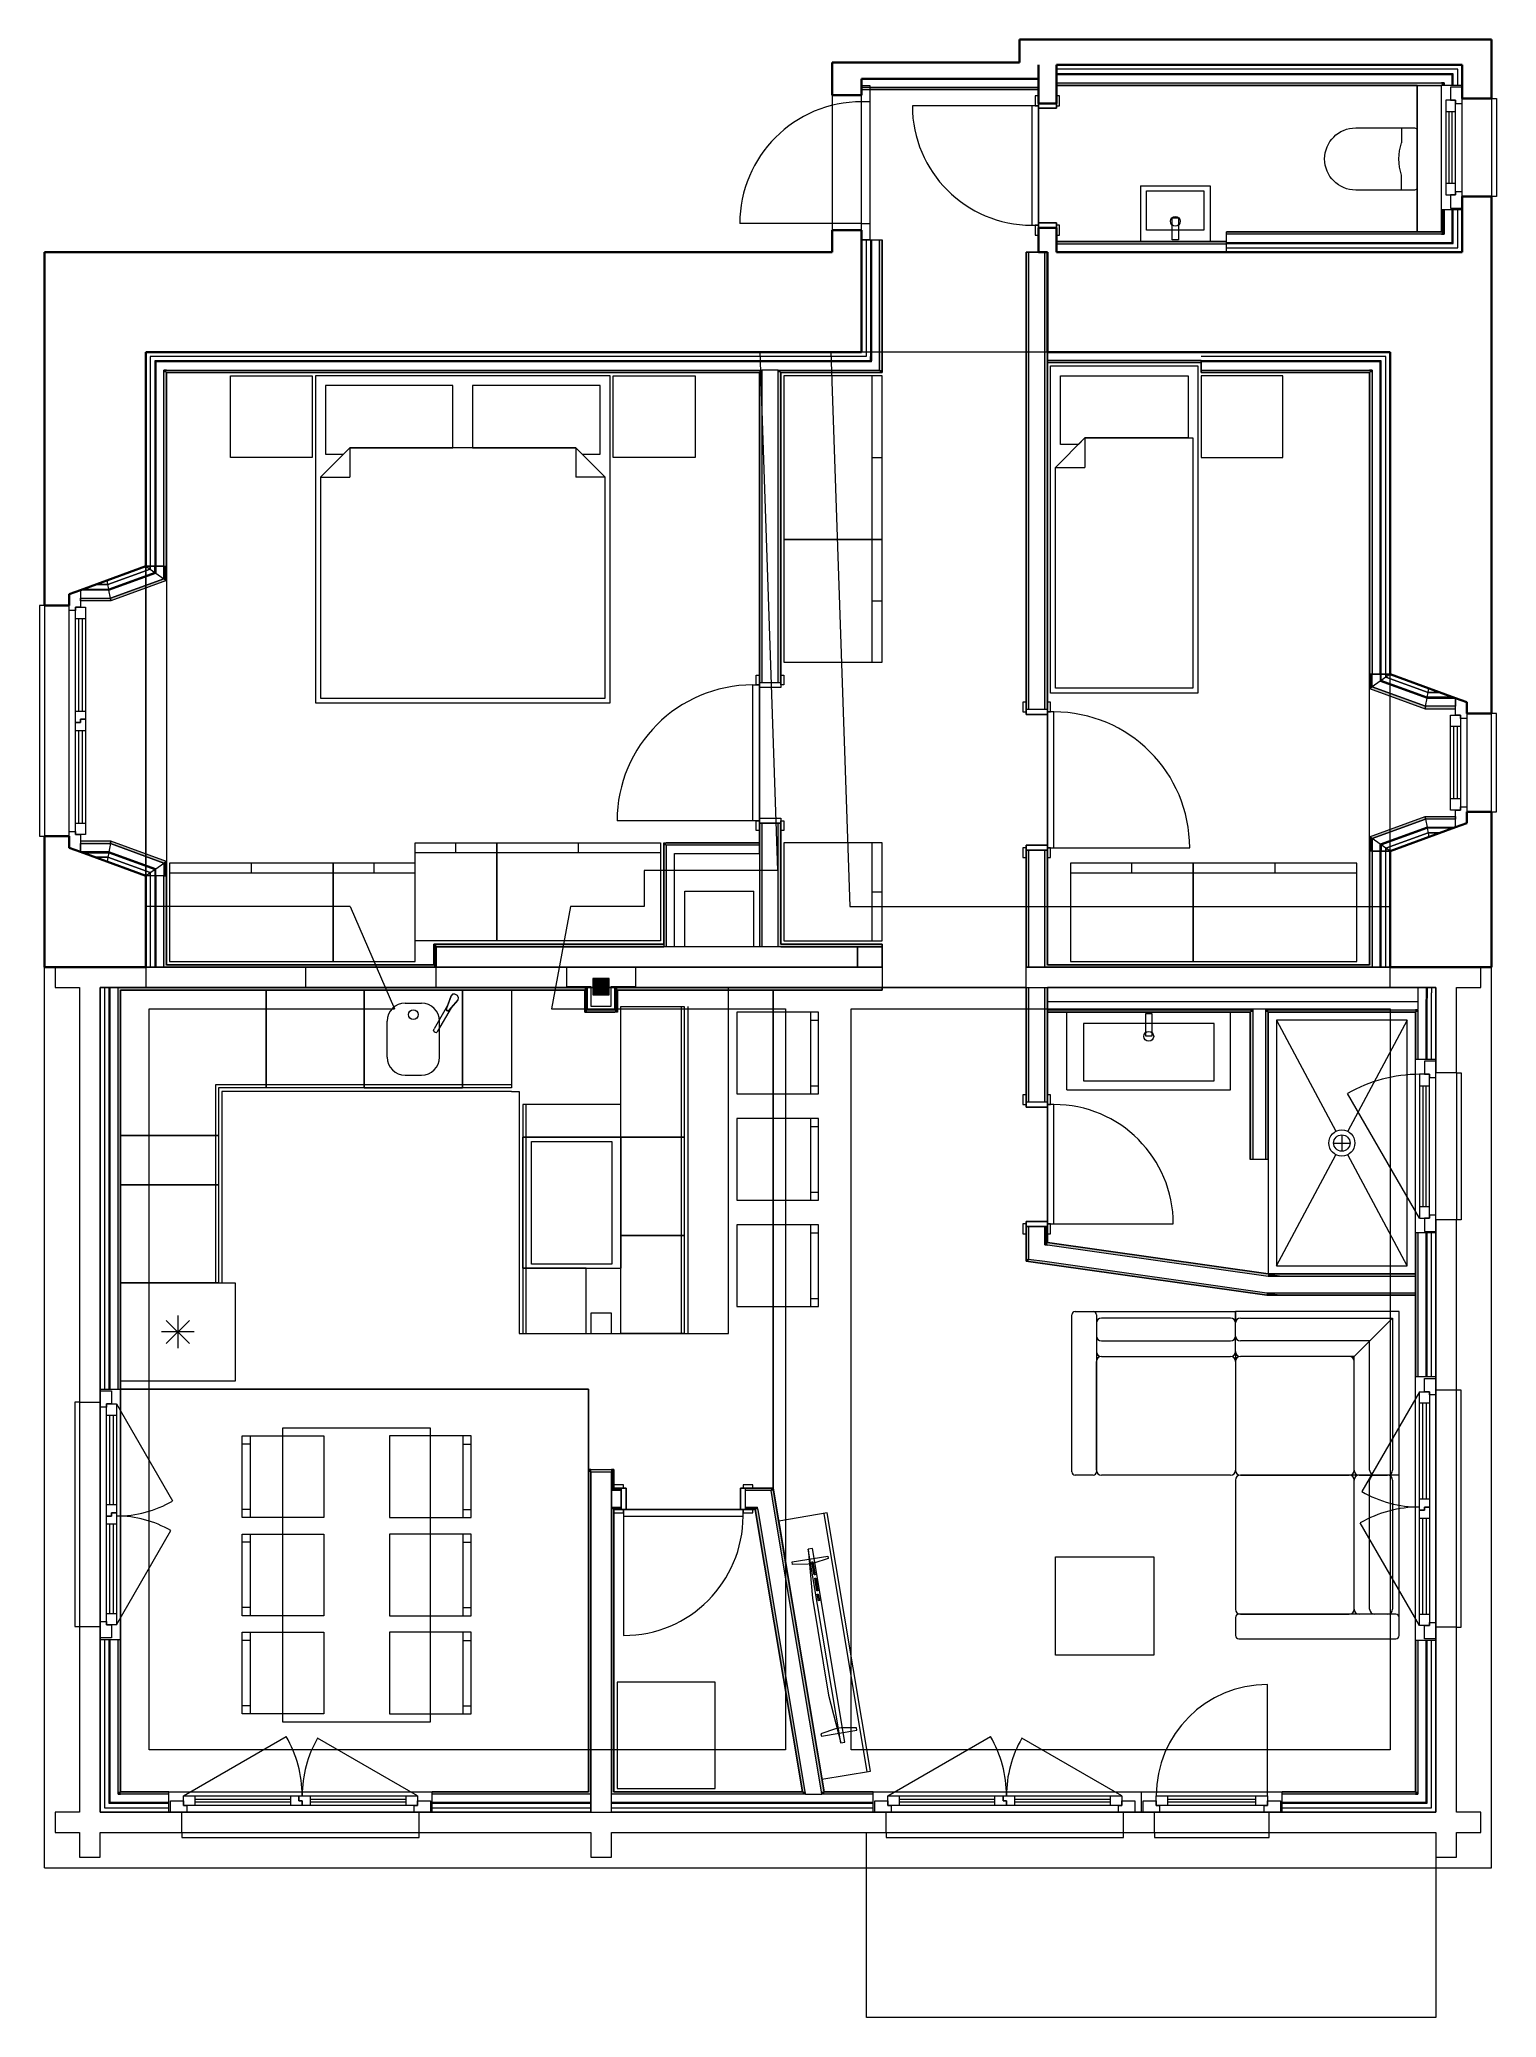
# Model space of a CAD drawing. Header units: metres. Extents: x -8.9 to 0, y -12.1 to 0.
import ezdxf

# ---------------------------------------------------------------- set-up
doc = ezdxf.new("R2010")
doc.units = ezdxf.units.M
doc.layers.get('0').update_dxf_attribs({"linetype": 'CONTINUOUS'})
for name, color, linetype in [('0 Neu', 7, 'CONTINUOUS'), ('010 Aussenwände', 7, 'CONTINUOUS'), ('010 Aussenwände Bauteilschraffuren Neu', 7, 'CONTINUOUS'), ('010 Aussenwände Neu', 7, 'CONTINUOUS'), ('010 Aussenwände Schichttrennlinien Neu', 7, 'CONTINUOUS'), ('010 Fenster Neu', 7, 'CONTINUOUS'), ('010 Türen Neu', 7, 'CONTINUOUS'), ('015 Innenwände', 7, 'CONTINUOUS'), ('015 Innenwände Bauteilschraffuren Neu', 7, 'CONTINUOUS'), ('015 Innenwände Neu', 7, 'CONTINUOUS'), ('015 Innenwände Schichttrennlinien Neu', 7, 'CONTINUOUS'), ('020 Stützen Bauteilschraffuren Neu', 7, 'CONTINUOUS'), ('020 Stützen Neu', 7, 'CONTINUOUS'), ('035 Decken', 7, 'CONTINUOUS'), ('065 Einrichtung Möbel Neu', 7, 'CONTINUOUS'), ('080 Raumdefinitionen innen Kontur Neu', 7, 'CONTINUOUS')]:
    doc.layers.add(name, color=color, linetype=linetype)

msp = doc.modelspace()

# ---------------------------------------------------------------- hatches: boundary and pattern name
at = {"layer": '0 Neu', "linetype": 'CONTINUOUS', "lineweight": 13, "true_color": 0xdfdfdf}
for points in [[(-8.1, -3.306), (-8.115, -3.296), (-8.115, -3.219), (-8.1, -3.219)], [(-8.439, -3.43), (-8.442, -3.415), (-8.115, -3.296), (-8.1, -3.306)], [(-8.625, -3.415), (-8.442, -3.415), (-8.439, -3.43), (-8.625, -3.43)], [(-0.745, -3.966), (-0.73, -3.956), (-0.73, -3.879), (-0.745, -3.879)], [(-0.406, -4.09), (-0.403, -4.075), (-0.73, -3.956), (-0.745, -3.966)], [(-0.22, -4.075), (-0.403, -4.075), (-0.406, -4.09), (-0.22, -4.09)], [(-0.406, -4.75), (-0.403, -4.765), (-0.73, -4.884), (-0.745, -4.874)], [(-0.22, -4.765), (-0.403, -4.765), (-0.406, -4.75), (-0.22, -4.75)], [(-8.625, -4.915), (-8.442, -4.915), (-8.439, -4.9), (-8.625, -4.9)], [(-8.439, -4.9), (-8.442, -4.915), (-8.115, -5.034), (-8.1, -5.024)], [(-0.745, -4.874), (-0.73, -4.884), (-0.73, -4.961), (-0.745, -4.961)], [(-8.1, -5.024), (-8.115, -5.034), (-8.115, -5.111), (-8.1, -5.111)]]:
    msp.add_hatch(color=254, dxfattribs=at).paths.add_polyline_path(points, flags=0)
at = {"layer": '010 Aussenwände Bauteilschraffuren Neu', "linetype": 'CONTINUOUS', "lineweight": 13, "true_color": 0xdfdfdf}
for points in [[(-1.475, -5.93), (-2.715, -5.93), (-2.715, -5.945), (-1.475, -5.945)], [(-1.475, -5.945), (-1.46, -5.945), (-1.46, -5.93), (-1.475, -5.93)], [(-1.38, -5.945), (-1.365, -5.945), (-1.365, -5.93), (-1.38, -5.93)], [(-1.365, -5.945), (-0.465, -5.945), (-0.465, -5.93), (-1.365, -5.93)]]:
    msp.add_hatch(color=254, dxfattribs=at).paths.add_polyline_path(points, flags=0)
at = {"layer": '015 Innenwände Bauteilschraffuren Neu', "linetype": 'CONTINUOUS', "lineweight": 13, "true_color": 0xdfdfdf}
for points in [[(-3.85, -0.305), (-2.77, -0.305), (-2.77, -0.29), (-3.85, -0.29)], [(-0.305, -0.265), (-2.66, -0.265), (-2.66, -0.28), (-0.305, -0.28)], [(-0.305, -0.28), (-0.29, -0.265), (-0.305, -0.265)], [(-0.305, -0.28), (-0.29, -0.28), (-0.29, -0.265)], [(-0.305, -1.175), (-0.29, -1.175), (-0.29, -1.04), (-0.305, -1.04)], [(-0.305, -1.175), (-1.62, -1.175), (-1.62, -1.19), (-0.305, -1.19)], [(-0.305, -1.19), (-0.29, -1.19), (-0.305, -1.175)], [(-0.305, -1.175), (-0.29, -1.19), (-0.29, -1.175)], [(-3.725, -2.02), (-3.725, -1.225), (-3.74, -1.225), (-3.74, -2.02)], [(-2.845, -1.3), (-2.845, -4.095), (-2.83, -4.095), (-2.83, -1.3)], [(-2.73, -1.3), (-2.73, -4.095), (-2.715, -4.095), (-2.715, -1.3)], [(-1.62, -1.235), (-2.66, -1.235), (-2.66, -1.25), (-1.62, -1.25)], [(-8.1, -2.02), (-8.115, -2.02), (-8.1, -2.035)], [(-8.1, -2.035), (-8.115, -2.02), (-8.115, -2.035)], [(-8.115, -2.035), (-8.115, -3.219), (-8.1, -3.219), (-8.1, -2.035)], [(-8.1, -2.035), (-4.475, -2.035), (-4.475, -2.02), (-8.1, -2.02)], [(-4.475, -2.035), (-4.46, -2.035), (-4.46, -2.02), (-4.475, -2.02)], [(-4.475, -2.035), (-4.475, -3.93), (-4.46, -3.93), (-4.46, -2.035)], [(-4.36, -2.035), (-4.345, -2.035), (-4.345, -2.02), (-4.36, -2.02)], [(-4.36, -2.035), (-4.36, -3.93), (-4.345, -3.93), (-4.345, -2.035)], [(-3.74, -2.02), (-4.345, -2.02), (-4.345, -2.035), (-3.74, -2.035)], [(-3.725, -2.02), (-3.74, -2.02), (-3.725, -2.035)], [(-3.74, -2.02), (-3.74, -2.035), (-3.725, -2.035)], [(-2.715, -1.975), (-1.775, -1.975), (-1.775, -1.96), (-2.715, -1.96)], [(-0.745, -2.02), (-1.775, -2.02), (-1.775, -2.035), (-0.745, -2.035)], [(-0.745, -2.035), (-0.73, -2.02), (-0.745, -2.02)], [(-0.745, -2.035), (-0.73, -2.035), (-0.73, -2.02)], [(-0.745, -2.035), (-0.745, -3.879), (-0.73, -3.879), (-0.73, -2.035)], [(-4.475, -5.545), (-4.46, -5.545), (-4.46, -4.79), (-4.475, -4.79)], [(-4.36, -5.545), (-4.345, -5.545), (-4.345, -4.79), (-4.36, -4.79)], [(-5.06, -4.91), (-5.045, -4.925), (-5.045, -4.91)], [(-5.06, -4.925), (-5.045, -4.925), (-5.06, -4.91)], [(-5.06, -4.925), (-5.06, -5.545), (-5.045, -5.545), (-5.045, -4.925)], [(-5.045, -4.925), (-4.475, -4.925), (-4.475, -4.91), (-5.045, -4.91)], [(-2.845, -5.67), (-2.83, -5.67), (-2.83, -4.955), (-2.845, -4.955)], [(-2.73, -4.955), (-2.73, -5.67), (-2.715, -5.67), (-2.715, -4.955)], [(-0.745, -4.961), (-0.745, -5.67), (-0.73, -5.67), (-0.73, -4.961)], [(-8.1, -5.67), (-8.1, -5.111), (-8.115, -5.111), (-8.115, -5.67)], [(-6.45, -5.545), (-6.465, -5.53), (-6.465, -5.545)], [(-6.45, -5.53), (-6.465, -5.53), (-6.45, -5.545)], [(-6.45, -5.655), (-6.45, -5.545), (-6.465, -5.545), (-6.465, -5.655)], [(-6.45, -5.545), (-5.06, -5.545), (-5.06, -5.53), (-6.45, -5.53)], [(-4.345, -5.545), (-3.725, -5.545), (-3.725, -5.53), (-4.345, -5.53)], [(-6.465, -5.655), (-8.1, -5.655), (-8.1, -5.67), (-6.465, -5.67)], [(-6.45, -5.655), (-6.465, -5.655), (-6.45, -5.67)], [(-6.465, -5.655), (-6.465, -5.67), (-6.45, -5.67)], [(-0.745, -5.655), (-2.715, -5.655), (-2.715, -5.67), (-0.745, -5.67)], [(-8.395, -5.795), (-8.395, -8.25), (-8.38, -8.25), (-8.38, -5.795)], [(-5.543, -5.795), (-8.38, -5.795), (-8.38, -5.81), (-5.543, -5.81)], [(-5.543, -5.81), (-5.528, -5.81), (-5.528, -5.795)], [(-5.543, -5.795), (-5.543, -5.81), (-5.528, -5.795)], [(-5.358, -5.795), (-5.343, -5.81), (-5.343, -5.795)], [(-5.358, -5.81), (-5.343, -5.81), (-5.358, -5.795)], [(-5.343, -5.81), (-3.725, -5.81), (-3.725, -5.795), (-5.343, -5.795)], [(-2.83, -5.795), (-2.845, -5.795), (-2.845, -6.495), (-2.83, -6.495)], [(-2.73, -5.795), (-2.73, -6.495), (-2.715, -6.495), (-2.715, -5.795)], [(-5.528, -5.93), (-5.528, -5.81), (-5.543, -5.81), (-5.543, -5.93)], [(-5.358, -5.81), (-5.358, -5.93), (-5.343, -5.93), (-5.343, -5.81)], [(-5.528, -5.93), (-5.543, -5.945), (-5.528, -5.945)], [(-5.543, -5.93), (-5.543, -5.945), (-5.528, -5.93)], [(-5.358, -5.93), (-5.528, -5.93), (-5.528, -5.945), (-5.358, -5.945)], [(-5.358, -5.945), (-5.343, -5.945), (-5.358, -5.93)], [(-5.358, -5.93), (-5.343, -5.945), (-5.343, -5.93)], [(-1.475, -5.945), (-1.475, -6.845), (-1.46, -6.845), (-1.46, -5.945)], [(-1.365, -6.845), (-1.365, -5.945), (-1.38, -5.945), (-1.38, -6.845)], [(-0.465, -5.945), (-0.453, -5.93), (-0.465, -5.93)], [(-0.465, -5.945), (-0.45, -5.945), (-0.45, -5.93), (-0.453, -5.93)], [(-0.465, -5.945), (-0.465, -6.235), (-0.45, -6.235), (-0.45, -5.945)], [(-2.83, -7.255), (-2.845, -7.255), (-2.845, -7.452), (-2.83, -7.454)], [(-2.73, -7.255), (-2.73, -7.352), (-2.715, -7.354), (-2.715, -7.255)], [(-2.73, -7.352), (-2.73, -7.367), (-2.715, -7.354)], [(-2.715, -7.354), (-2.73, -7.367), (-2.715, -7.369)], [(-2.715, -7.369), (-1.366, -7.56), (-1.365, -7.545), (-2.715, -7.354)], [(-0.465, -8.175), (-0.45, -8.175), (-0.45, -7.295), (-0.465, -7.295)], [(-2.83, -7.454), (-2.845, -7.452), (-2.845, -7.467)], [(-2.83, -7.454), (-2.845, -7.467), (-2.83, -7.469)], [(-2.83, -7.469), (-1.374, -7.675), (-1.373, -7.66), (-2.83, -7.454)], [(-1.365, -7.545), (-1.366, -7.56), (-1.259, -7.56)], [(-1.259, -7.56), (-0.465, -7.56), (-0.465, -7.545), (-1.365, -7.545)], [(-1.374, -7.675), (-1.267, -7.675), (-1.373, -7.66)], [(-1.373, -7.66), (-1.267, -7.675), (-0.465, -7.675), (-0.465, -7.66)], [(-5.505, -8.74), (-5.52, -8.74), (-5.505, -8.755)], [(-5.505, -8.755), (-5.52, -8.74), (-5.52, -8.755)], [(-5.52, -8.755), (-5.52, -10.71), (-5.505, -10.71), (-5.505, -8.755)], [(-5.38, -8.74), (-5.38, -8.755), (-5.365, -8.74)], [(-5.38, -8.755), (-5.365, -8.755), (-5.365, -8.74)], [(-5.38, -8.755), (-5.38, -8.855), (-5.365, -8.855), (-5.365, -8.755)], [(-5.38, -8.855), (-5.38, -8.87), (-5.365, -8.87), (-5.365, -8.855)], [(-5.365, -8.855), (-5.365, -8.87), (-5.32, -8.87), (-5.32, -8.855)], [(-4.56, -8.855), (-4.56, -8.87), (-4.403, -8.87), (-4.405, -8.855)], [(-4.39, -8.855), (-4.405, -8.855), (-4.403, -8.87)], [(-4.403, -8.87), (-4.388, -8.87), (-4.39, -8.855)], [(-4.403, -8.87), (-4.095, -10.71), (-4.08, -10.71), (-4.388, -8.87)], [(-5.38, -8.97), (-5.38, -8.985), (-5.365, -8.985), (-5.365, -8.97)], [(-5.38, -8.985), (-5.38, -10.71), (-5.365, -10.71), (-5.365, -8.985)], [(-5.365, -8.97), (-5.365, -8.985), (-5.32, -8.985), (-5.32, -8.97)], [(-4.56, -8.97), (-4.56, -8.985), (-4.5, -8.985), (-4.503, -8.97)], [(-4.487, -8.97), (-4.503, -8.97), (-4.5, -8.985)], [(-4.5, -8.985), (-4.485, -8.985), (-4.487, -8.97)], [(-4.5, -8.985), (-4.212, -10.71), (-4.197, -10.71), (-4.485, -8.985)], [(-8.38, -9.78), (-8.395, -9.78), (-8.395, -10.71), (-8.38, -10.71)], [(-0.465, -10.71), (-0.45, -10.71), (-0.45, -9.785), (-0.465, -9.785)], [(-8.38, -10.71), (-8.395, -10.725), (-8.38, -10.725)], [(-8.395, -10.71), (-8.395, -10.725), (-8.38, -10.71)], [(-8.38, -10.71), (-8.38, -10.725), (-8.085, -10.725), (-8.085, -10.71)], [(-6.475, -10.725), (-5.505, -10.725), (-5.505, -10.71), (-6.475, -10.71)], [(-4.212, -10.71), (-5.38, -10.71), (-5.38, -10.725), (-4.209, -10.725)], [(-4.197, -10.71), (-4.212, -10.71), (-4.209, -10.725), (-4.194, -10.725)], [(-4.08, -10.71), (-4.095, -10.71), (-4.093, -10.725), (-4.077, -10.725)], [(-4.08, -10.71), (-4.077, -10.725), (-3.78, -10.725), (-3.78, -10.71)], [(-0.465, -10.71), (-1.28, -10.71), (-1.28, -10.725), (-0.465, -10.725)], [(-0.465, -10.725), (-0.45, -10.725), (-0.465, -10.71)], [(-0.465, -10.71), (-0.45, -10.725), (-0.45, -10.71)]]:
    msp.add_hatch(color=254, dxfattribs=at).paths.add_polyline_path(points, flags=0)
at = {"layer": '020 Stützen Bauteilschraffuren Neu', "linetype": 'CONTINUOUS', "lineweight": 0}
msp.add_hatch(color=7, dxfattribs=at).paths.add_polyline_path([(-5.493, -5.84), (-5.393, -5.84), (-5.393, -5.74), (-5.493, -5.74)], flags=0)

# ---------------------------------------------------------------- linework, layer by layer
at = {"color": 7, "linetype": 'CONTINUOUS', "lineweight": 0}
for p, q in [((-4.93, -5.545), (-4.93, -5.205)), ((-4.93, -5.205), (-4.51, -5.205)), ((-4.51, -5.545), (-4.51, -5.205)), ((-8.845, -11.175), (-8.845, -5.67)), ((0, -11.175), (0, -5.67)), ((-8.845, -11.175), (0, -11.175))]:
    msp.add_line(p, q, dxfattribs=at)
at = {"color": 8, "linetype": 'CONTINUOUS', "lineweight": 13}
for points in [[(-6.977, -5.3), (-8.225, -5.3), (-8.225, -1.91), (-4.473, -1.91), (-4.365, -5.08), (-5.179, -5.08), (-5.179, -5.3), (-5.629, -5.3)], [(-6.977, -5.3), (-6.705, -5.925)], [(-5.629, -5.3), (-5.745, -5.925)], [(-5.745, -5.925), (-4.315, -5.925), (-4.315, -10.455), (-8.205, -10.455), (-8.205, -5.925), (-6.705, -5.925)]]:
    msp.add_lwpolyline(points, dxfattribs=at)
for points in [[(-0.62, -1.91), (-4.038, -1.91), (-3.922, -5.3), (-0.62, -5.3)], [(-3.915, -5.925), (-0.62, -5.925), (-0.62, -10.455), (-3.915, -10.455)]]:
    msp.add_lwpolyline(points, close=True, dxfattribs=at)
at = {"color": 7, "linetype": 'CONTINUOUS', "lineweight": 0}
for points in [[(-5.99, -6.43), (-5.943, -6.43), (-5.943, -7.91), (-4.663, -7.91), (-4.663, -5.795)], [(-0.34, -10.96), (-0.34, -12.09), (-3.82, -12.09), (-3.82, -10.96)]]:
    msp.add_lwpolyline(points, dxfattribs=at)
at = {"layer": '0 Neu', "color": 7, "linetype": 'CONTINUOUS', "lineweight": 0}
for points in [[(-8.457, -3.332), (-8.461, -3.305), (-8.225, -3.219), (-8.198, -3.238)], [(-8.452, -3.359), (-8.457, -3.332), (-8.198, -3.238), (-8.171, -3.257)], [(-8.451, -3.365), (-8.452, -3.359), (-8.171, -3.257), (-8.165, -3.261)], [(-8.442, -3.415), (-8.451, -3.365), (-8.165, -3.261), (-8.115, -3.296)], [(-8.198, -3.238), (-8.198, -3.219), (-8.225, -3.219)], [(-8.171, -3.257), (-8.171, -3.219), (-8.198, -3.219), (-8.198, -3.238)], [(-8.165, -3.261), (-8.171, -3.257), (-8.171, -3.219), (-8.165, -3.219)], [(-8.115, -3.296), (-8.115, -3.219), (-8.165, -3.219), (-8.165, -3.261)], [(-8.1, -3.306), (-8.115, -3.296), (-8.115, -3.219), (-8.1, -3.219)], [(-8.625, -3.365), (-8.61, -3.359), (-8.452, -3.359), (-8.451, -3.365), (-8.625, -3.365)], [(-8.625, -3.415), (-8.442, -3.415), (-8.451, -3.365), (-8.625, -3.365)], [(-8.61, -3.359), (-8.452, -3.359), (-8.457, -3.332), (-8.536, -3.332)], [(-8.536, -3.332), (-8.457, -3.332), (-8.461, -3.305)], [(-8.439, -3.43), (-8.442, -3.415), (-8.115, -3.296), (-8.1, -3.306)], [(-8.625, -3.415), (-8.442, -3.415), (-8.439, -3.43), (-8.625, -3.43)], [(-0.745, -3.966), (-0.73, -3.956), (-0.73, -3.879), (-0.745, -3.879)], [(-0.406, -4.09), (-0.403, -4.075), (-0.73, -3.956), (-0.745, -3.966)], [(-0.73, -3.956), (-0.73, -3.879), (-0.68, -3.879), (-0.68, -3.921)], [(-0.403, -4.075), (-0.394, -4.025), (-0.68, -3.921), (-0.73, -3.956)], [(-0.68, -3.921), (-0.674, -3.917), (-0.674, -3.879), (-0.68, -3.879)], [(-0.394, -4.025), (-0.393, -4.019), (-0.674, -3.917), (-0.68, -3.921)], [(-0.674, -3.917), (-0.674, -3.879), (-0.647, -3.879), (-0.647, -3.898)], [(-0.393, -4.019), (-0.388, -3.992), (-0.647, -3.898), (-0.674, -3.917)], [(-0.388, -3.992), (-0.384, -3.965), (-0.62, -3.879), (-0.647, -3.898)], [(-0.647, -3.898), (-0.647, -3.879), (-0.62, -3.879)], [(-0.309, -3.992), (-0.388, -3.992), (-0.384, -3.965)], [(-0.22, -4.075), (-0.403, -4.075), (-0.406, -4.09), (-0.22, -4.09)], [(-0.22, -4.075), (-0.403, -4.075), (-0.394, -4.025), (-0.22, -4.025)], [(-0.22, -4.025), (-0.235, -4.019), (-0.393, -4.019), (-0.394, -4.025), (-0.22, -4.025)], [(-0.235, -4.019), (-0.393, -4.019), (-0.388, -3.992), (-0.309, -3.992)], [(-0.406, -4.75), (-0.403, -4.765), (-0.73, -4.884), (-0.745, -4.874)], [(-0.403, -4.765), (-0.394, -4.815), (-0.68, -4.919), (-0.73, -4.884)], [(-0.394, -4.815), (-0.393, -4.821), (-0.674, -4.923), (-0.68, -4.919)], [(-0.393, -4.821), (-0.388, -4.848), (-0.647, -4.942), (-0.674, -4.923)], [(-0.22, -4.765), (-0.403, -4.765), (-0.406, -4.75), (-0.22, -4.75)], [(-0.22, -4.765), (-0.403, -4.765), (-0.394, -4.815), (-0.22, -4.815)], [(-0.22, -4.815), (-0.235, -4.821), (-0.393, -4.821), (-0.394, -4.815), (-0.22, -4.815)], [(-0.235, -4.821), (-0.393, -4.821), (-0.388, -4.848), (-0.309, -4.848)], [(-8.625, -4.915), (-8.442, -4.915), (-8.439, -4.9), (-8.625, -4.9)], [(-8.625, -4.915), (-8.442, -4.915), (-8.451, -4.965), (-8.625, -4.965)], [(-8.442, -4.915), (-8.451, -4.965), (-8.165, -5.069), (-8.115, -5.034)], [(-8.439, -4.9), (-8.442, -4.915), (-8.115, -5.034), (-8.1, -5.024)], [(-0.745, -4.874), (-0.73, -4.884), (-0.73, -4.961), (-0.745, -4.961)], [(-0.73, -4.884), (-0.73, -4.961), (-0.68, -4.961), (-0.68, -4.919)], [(-0.68, -4.919), (-0.674, -4.923), (-0.674, -4.961), (-0.68, -4.961)], [(-0.674, -4.923), (-0.674, -4.961), (-0.647, -4.961), (-0.647, -4.942)], [(-0.388, -4.848), (-0.384, -4.875), (-0.62, -4.961), (-0.647, -4.942)], [(-0.647, -4.942), (-0.647, -4.961), (-0.62, -4.961)], [(-0.309, -4.848), (-0.388, -4.848), (-0.384, -4.875)], [(-8.625, -4.965), (-8.61, -4.971), (-8.452, -4.971), (-8.451, -4.965), (-8.625, -4.965)], [(-8.61, -4.971), (-8.452, -4.971), (-8.457, -4.998), (-8.536, -4.998)], [(-8.536, -4.998), (-8.457, -4.998), (-8.461, -5.025)], [(-8.457, -4.998), (-8.461, -5.025), (-8.225, -5.111), (-8.198, -5.092)], [(-8.452, -4.971), (-8.457, -4.998), (-8.198, -5.092), (-8.171, -5.073)], [(-8.451, -4.965), (-8.452, -4.971), (-8.171, -5.073), (-8.165, -5.069)], [(-8.171, -5.073), (-8.171, -5.111), (-8.198, -5.111), (-8.198, -5.092)], [(-8.165, -5.069), (-8.171, -5.073), (-8.171, -5.111), (-8.165, -5.111)], [(-8.115, -5.034), (-8.115, -5.111), (-8.165, -5.111), (-8.165, -5.069)], [(-8.1, -5.024), (-8.115, -5.034), (-8.115, -5.111), (-8.1, -5.111)], [(-8.198, -5.092), (-8.198, -5.111), (-8.225, -5.111)]]:
    msp.add_lwpolyline(points, close=True, dxfattribs=at)
at = {"layer": '0 Neu', "color": 7, "linetype": 'CONTINUOUS', "lineweight": 13}
msp.add_lwpolyline([(-5.653, -5.67), (-5.233, -5.67), (-5.233, -5.79), (-5.383, -5.79), (-5.383, -5.91), (-5.503, -5.91), (-5.503, -5.79), (-5.653, -5.79), (-5.653, -5.67)], dxfattribs=at)
at = {"layer": '010 Aussenwände', "color": 7, "linetype": 'CONTINUOUS', "lineweight": 35}
for p, q in [((-8.625, -3.365), (-8.225, -3.219)), ((-8.695, -3.39), (-8.625, -3.365)), ((-8.845, -3.46), (-8.695, -3.46)), ((-8.695, -3.46), (-8.695, -3.39)), ((-0.22, -4.025), (-0.62, -3.879)), ((-0.15, -4.05), (-0.22, -4.025)), ((-0.15, -4.12), (-0.15, -4.05)), ((0, -4.12), (-0.15, -4.12)), ((-0.22, -4.815), (-0.62, -4.961)), ((-0.15, -4.79), (-0.22, -4.815)), ((0, -4.72), (-0.15, -4.72)), ((-0.15, -4.72), (-0.15, -4.79)), ((-8.845, -4.87), (-8.695, -4.87)), ((-8.695, -4.87), (-8.695, -4.94)), ((-8.695, -4.94), (-8.625, -4.965)), ((-8.625, -4.965), (-8.225, -5.111))]:
    msp.add_line(p, q, dxfattribs=at)
at = {"layer": '010 Aussenwände', "color": 7, "linetype": 'CONTINUOUS', "lineweight": 18}
for p, q in [((-0.34, -6.315), (-0.34, -6.245)), ((-0.215, -6.315), (-0.34, -6.315)), ((-0.215, -7.215), (-0.34, -7.215)), ((-0.34, -7.215), (-0.34, -7.285)), ((-0.34, -8.255), (-0.34, -8.185)), ((-8.63, -8.33), (-8.505, -8.33)), ((-8.505, -8.33), (-8.505, -8.26)), ((-0.215, -8.255), (-0.34, -8.255)), ((-8.63, -9.7), (-8.505, -9.7)), ((-8.505, -9.7), (-8.505, -9.77)), ((-0.215, -9.705), (-0.34, -9.705)), ((-0.34, -9.705), (-0.34, -9.775)), ((-8.005, -10.835), (-8.075, -10.835)), ((-8.005, -10.96), (-8.005, -10.835)), ((-6.555, -10.96), (-6.555, -10.835)), ((-6.555, -10.835), (-6.485, -10.835)), ((-3.7, -10.835), (-3.77, -10.835)), ((-3.7, -10.96), (-3.7, -10.835)), ((-2.25, -10.96), (-2.25, -10.835)), ((-2.25, -10.835), (-2.18, -10.835)), ((-2.06, -10.835), (-2.13, -10.835)), ((-2.06, -10.96), (-2.06, -10.835)), ((-1.36, -10.96), (-1.36, -10.835)), ((-1.36, -10.835), (-1.29, -10.835))]:
    msp.add_line(p, q, dxfattribs=at)
at = {"layer": '010 Aussenwände', "color": 7, "linetype": 'CONTINUOUS', "lineweight": 35}
for points in [[(-8.845, -1.3), (-8.225, -1.3)], [(-8.845, -1.3), (-8.845, -3.46)], [(-4.03, -1.3), (-8.225, -1.3)], [(-3.85, -1.3), (-3.85, -1.91)], [(-2.715, -1.3), (-2.715, -1.91)], [(-0.62, -1.3), (-2.66, -1.3)], [(-0.18, -1.3), (-0.62, -1.3)], [(0, -4.12), (0, -1.3)], [(-8.225, -3.219), (-8.225, -1.91)], [(-8.225, -1.91), (-3.85, -1.91)], [(-2.715, -1.91), (-0.62, -1.91)], [(-0.62, -1.91), (-0.62, -3.879)], [(0, -5.67), (0, -4.72)], [(-8.845, -4.87), (-8.845, -5.67)], [(-0.62, -4.961), (-0.62, -5.67)], [(-8.225, -5.67), (-8.225, -5.111)], [(-8.845, -5.67), (-8.225, -5.67)], [(0, -5.67), (-0.62, -5.67)]]:
    msp.add_lwpolyline(points, dxfattribs=at)
at = {"layer": '010 Aussenwände', "color": 7, "linetype": 'CONTINUOUS', "lineweight": 18}
for points in [[(-8.63, -5.795), (-8.63, -8.33)], [(-8.505, -8.33), (-8.505, -5.795)], [(-0.34, -5.795), (-0.34, -6.315)], [(-0.215, -6.315), (-0.215, -5.795)], [(-0.34, -7.215), (-0.34, -8.255)], [(-0.215, -8.255), (-0.215, -7.215)], [(-8.63, -9.7), (-8.63, -10.835)], [(-8.505, -10.835), (-8.505, -9.7)], [(-0.34, -9.705), (-0.34, -10.835)], [(-0.215, -10.835), (-0.215, -9.705)], [(-8.63, -10.835), (-8.78, -10.835)], [(-8.78, -10.835), (-8.78, -10.96)], [(-8.005, -10.835), (-8.505, -10.835)], [(-5.505, -10.835), (-6.555, -10.835)], [(-3.7, -10.835), (-5.38, -10.835)], [(-2.06, -10.835), (-2.25, -10.835)], [(-0.34, -10.835), (-1.36, -10.835)], [(-0.065, -10.835), (-0.215, -10.835)], [(-0.065, -10.96), (-0.065, -10.835)], [(-8.78, -10.96), (-8.63, -10.96)], [(-8.63, -10.96), (-8.63, -11.11)], [(-8.505, -10.96), (-8.005, -10.96)], [(-8.505, -11.11), (-8.505, -10.96)], [(-6.555, -10.96), (-5.505, -10.96)], [(-5.38, -10.96), (-3.7, -10.96)], [(-2.25, -10.96), (-2.06, -10.96)], [(-1.36, -10.96), (-0.34, -10.96)], [(-0.34, -10.96), (-0.34, -11.11)], [(-0.215, -10.96), (-0.065, -10.96)], [(-0.215, -11.11), (-0.215, -10.96)], [(-8.63, -11.11), (-8.505, -11.11)], [(-0.34, -11.11), (-0.215, -11.11)]]:
    msp.add_lwpolyline(points, dxfattribs=at)
at = {"layer": '010 Aussenwände Neu', "color": 7, "linetype": 'CONTINUOUS', "lineweight": 0}
for p, q in [((-0.455, -1.175), (-0.37, -1.175)), ((-0.37, -1.175), (-0.32, -1.175)), ((-0.32, -1.175), (-0.305, -1.175))]:
    msp.add_line(p, q, dxfattribs=at)
for points in [[(-0.455, -0.28), (-0.37, -0.28)], [(-0.455, -0.28), (-0.455, -1.175)], [(-0.37, -0.28), (-0.32, -0.28)], [(-0.32, -0.28), (-0.305, -0.28)], [(-0.305, -1.175), (-0.305, -0.28)], [(-0.455, -1.3), (-0.37, -1.3)], [(-0.37, -1.3), (-0.32, -1.3)], [(-0.32, -1.3), (-0.305, -1.3)], [(-0.45, -5.795), (-2.715, -5.795)], [(-2.715, -5.795), (-2.715, -5.88)], [(-0.4, -5.795), (-0.45, -5.795)], [(-0.394, -5.795), (-0.4, -5.795)], [(-0.367, -5.795), (-0.394, -5.795)], [(-0.34, -5.795), (-0.367, -5.795)], [(-2.715, -5.88), (-2.715, -5.93)], [(-2.715, -5.93), (-2.715, -5.945)], [(-2.715, -5.945), (-1.475, -5.945)], [(-1.365, -5.945), (-0.465, -5.945)]]:
    msp.add_lwpolyline(points, dxfattribs=at)
at = {"layer": '010 Aussenwände Schichttrennlinien Neu', "color": 7, "linetype": 'CONTINUOUS', "lineweight": 0}
for p, q in [((-0.45, -5.795), (-0.45, -5.88)), ((-0.45, -5.795), (-0.45, -5.88)), ((-0.4, -5.795), (-0.4, -5.867)), ((-0.394, -5.795), (-0.394, -5.86)), ((-0.367, -5.795), (-0.367, -5.827)), ((-2.715, -5.88), (-0.45, -5.88)), ((-0.45, -5.88), (-0.45, -5.927)), ((-0.45, -5.88), (-0.45, -5.927)), ((-2.715, -5.93), (-1.46, -5.93)), ((-1.46, -5.93), (-1.46, -5.945)), ((-1.46, -5.93), (-1.46, -5.945)), ((-1.38, -5.945), (-1.38, -5.93)), ((-1.38, -5.945), (-1.38, -5.93)), ((-1.38, -5.93), (-0.465, -5.93)), ((-0.453, -5.93), (-0.465, -5.93)), ((-0.453, -5.93), (-0.465, -5.93))]:
    msp.add_line(p, q, dxfattribs=at)
at = {"layer": '010 Fenster Neu', "color": 7, "linetype": 'CONTINUOUS', "lineweight": 0}
for p, q in [((-0.29, -0.28), (-0.305, -0.28)), ((-0.24, -0.28), (-0.29, -0.28)), ((-0.25, -0.29), (-0.25, -0.37)), ((-0.18, -0.29), (-0.25, -0.29)), ((-0.234, -0.28), (-0.24, -0.28)), ((-0.207, -0.28), (-0.234, -0.28)), ((-0.18, -0.28), (-0.207, -0.28)), ((-0.18, -0.39), (-0.18, -0.29)), ((0, -0.36), (0.03, -0.36)), ((0, -0.36), (0, -0.96)), ((0.03, -0.36), (0.03, -0.96)), ((-0.22, -0.37), (-0.28, -0.37)), ((-0.28, -0.37), (-0.28, -0.44)), ((-0.28, -0.44), (-0.28, -0.88)), ((-0.28, -0.44), (-0.22, -0.44)), ((-0.26, -0.44), (-0.26, -0.88)), ((-0.25, -0.37), (-0.22, -0.37)), ((-0.24, -0.88), (-0.24, -0.44)), ((-0.22, -0.37), (-0.22, -0.39)), ((-0.22, -0.44), (-0.22, -0.37)), ((-0.22, -0.39), (-0.18, -0.39)), ((-0.22, -0.88), (-0.22, -0.44)), ((-0.18, -0.93), (-0.18, -0.39)), ((-0.22, -0.88), (-0.28, -0.88)), ((-0.28, -0.88), (-0.28, -0.95)), ((-0.28, -0.95), (-0.22, -0.95)), ((-0.22, -0.95), (-0.25, -0.95)), ((-0.25, -0.95), (-0.25, -1.03)), ((-0.22, -0.95), (-0.22, -0.88)), ((-0.18, -0.93), (-0.22, -0.93)), ((-0.22, -0.93), (-0.22, -0.95)), ((-0.18, -1.03), (-0.18, -0.93)), ((0.03, -0.96), (0, -0.96)), ((-0.29, -1.04), (-0.305, -1.04)), ((-0.24, -1.04), (-0.29, -1.04)), ((-0.25, -1.03), (-0.18, -1.03)), ((-0.234, -1.04), (-0.24, -1.04)), ((-0.207, -1.04), (-0.234, -1.04)), ((-0.18, -1.04), (-0.207, -1.04)), ((-8.625, -3.365), (-8.625, -3.47)), ((-8.845, -3.46), (-8.875, -3.46)), ((-8.875, -3.46), (-8.875, -4.87)), ((-8.845, -3.46), (-8.845, -4.87)), ((-8.695, -3.49), (-8.695, -3.39)), ((-8.695, -4.84), (-8.695, -3.49)), ((-8.655, -3.49), (-8.695, -3.49)), ((-8.625, -3.47), (-8.655, -3.47)), ((-8.655, -3.47), (-8.655, -3.49)), ((-8.655, -3.47), (-8.595, -3.47)), ((-8.655, -3.54), (-8.655, -3.47)), ((-8.595, -3.47), (-8.595, -3.54)), ((-8.655, -4.105), (-8.655, -3.54)), ((-8.595, -3.54), (-8.655, -3.54)), ((-8.635, -4.105), (-8.635, -3.54)), ((-8.615, -3.54), (-8.615, -4.105)), ((-8.595, -3.54), (-8.595, -4.105)), ((-8.655, -4.175), (-8.655, -4.105)), ((-8.655, -4.105), (-8.595, -4.105)), ((-8.595, -4.105), (-8.595, -4.155)), ((-0.22, -4.13), (-0.22, -4.025)), ((-0.15, -4.05), (-0.15, -4.15)), ((-8.625, -4.175), (-8.655, -4.175)), ((-8.655, -4.225), (-8.655, -4.175)), ((-8.655, -4.175), (-8.625, -4.175)), ((-8.655, -4.79), (-8.655, -4.225)), ((-8.595, -4.225), (-8.655, -4.225)), ((-8.635, -4.79), (-8.635, -4.225)), ((-8.625, -4.155), (-8.625, -4.175)), ((-8.595, -4.155), (-8.625, -4.155)), ((-8.625, -4.175), (-8.625, -4.155)), ((-8.625, -4.155), (-8.595, -4.155)), ((-8.615, -4.225), (-8.615, -4.79)), ((-8.595, -4.155), (-8.595, -4.225)), ((-8.595, -4.225), (-8.595, -4.79)), ((-0.25, -4.2), (-0.25, -4.13)), ((-0.25, -4.13), (-0.19, -4.13)), ((-0.25, -4.64), (-0.25, -4.2)), ((-0.19, -4.2), (-0.25, -4.2)), ((-0.23, -4.64), (-0.23, -4.2)), ((-0.19, -4.13), (-0.22, -4.13)), ((-0.21, -4.2), (-0.21, -4.64)), ((-0.19, -4.15), (-0.19, -4.13)), ((-0.19, -4.13), (-0.19, -4.2)), ((-0.15, -4.15), (-0.19, -4.15)), ((-0.19, -4.2), (-0.19, -4.64)), ((-0.15, -4.15), (-0.15, -4.69)), ((0.03, -4.12), (0, -4.12)), ((0, -4.72), (0, -4.12)), ((0.03, -4.72), (0.03, -4.12)), ((-0.25, -4.71), (-0.25, -4.64)), ((-0.25, -4.64), (-0.19, -4.64)), ((-0.19, -4.71), (-0.25, -4.71)), ((-0.22, -4.815), (-0.22, -4.71)), ((-0.22, -4.71), (-0.19, -4.71)), ((-0.19, -4.64), (-0.19, -4.71)), ((-0.19, -4.71), (-0.19, -4.69)), ((-0.19, -4.69), (-0.15, -4.69)), ((-0.15, -4.69), (-0.15, -4.79)), ((-8.655, -4.79), (-8.595, -4.79)), ((-8.655, -4.86), (-8.655, -4.79)), ((-8.595, -4.79), (-8.595, -4.86)), ((0, -4.72), (0.03, -4.72)), ((-8.875, -4.87), (-8.845, -4.87)), ((-8.695, -4.94), (-8.695, -4.84)), ((-8.695, -4.84), (-8.655, -4.84)), ((-8.655, -4.84), (-8.655, -4.86)), ((-8.655, -4.86), (-8.625, -4.86)), ((-8.595, -4.86), (-8.655, -4.86)), ((-8.625, -4.86), (-8.625, -4.965)), ((-0.45, -6.235), (-0.465, -6.235)), ((-0.465, -7.295), (-0.465, -6.235)), ((-0.4, -6.235), (-0.45, -6.235)), ((-0.41, -6.245), (-0.41, -6.325)), ((-0.34, -6.245), (-0.41, -6.245)), ((-0.394, -6.235), (-0.4, -6.235)), ((-0.367, -6.235), (-0.394, -6.235)), ((-0.34, -6.235), (-0.367, -6.235)), ((-0.34, -7.295), (-0.34, -6.235)), ((-0.34, -6.345), (-0.34, -6.245)), ((-0.38, -6.325), (-0.44, -6.325)), ((-0.44, -6.325), (-0.44, -6.395)), ((-0.44, -6.395), (-0.44, -7.135)), ((-0.44, -6.395), (-0.38, -6.395)), ((-0.42, -6.395), (-0.42, -7.135)), ((-0.41, -6.325), (-0.38, -6.325)), ((-0.4, -7.135), (-0.4, -6.395)), ((-0.38, -6.325), (-0.38, -6.345)), ((-0.38, -6.395), (-0.38, -6.325)), ((-0.38, -6.345), (-0.34, -6.345)), ((-0.38, -7.135), (-0.38, -6.395)), ((-0.34, -7.185), (-0.34, -6.345)), ((-0.215, -6.315), (-0.185, -6.315)), ((-0.215, -6.315), (-0.215, -7.215)), ((-0.185, -6.315), (-0.185, -7.215)), ((-0.44, -7.205), (-0.88, -6.443)), ((-0.38, -7.135), (-0.44, -7.135)), ((-0.44, -7.135), (-0.44, -7.205)), ((-0.44, -7.205), (-0.38, -7.205)), ((-0.38, -7.205), (-0.41, -7.205)), ((-0.41, -7.205), (-0.41, -7.285)), ((-0.38, -7.205), (-0.38, -7.135)), ((-0.34, -7.185), (-0.38, -7.185)), ((-0.38, -7.185), (-0.38, -7.205)), ((-0.34, -7.285), (-0.34, -7.185)), ((-0.185, -7.215), (-0.215, -7.215)), ((-0.45, -7.295), (-0.465, -7.295)), ((-0.4, -7.295), (-0.45, -7.295)), ((-0.41, -7.285), (-0.34, -7.285)), ((-0.394, -7.295), (-0.4, -7.295)), ((-0.367, -7.295), (-0.394, -7.295)), ((-0.34, -7.295), (-0.367, -7.295)), ((-0.45, -8.175), (-0.465, -8.175)), ((-0.465, -9.785), (-0.465, -8.175)), ((-0.4, -8.175), (-0.45, -8.175)), ((-0.41, -8.265), (-0.41, -8.185)), ((-0.41, -8.185), (-0.34, -8.185)), ((-0.394, -8.175), (-0.4, -8.175)), ((-0.367, -8.175), (-0.394, -8.175)), ((-0.34, -8.175), (-0.367, -8.175)), ((-0.34, -9.785), (-0.34, -8.175)), ((-0.34, -8.185), (-0.34, -8.285)), ((-8.63, -8.33), (-8.66, -8.33)), ((-8.66, -8.33), (-8.66, -9.7)), ((-8.63, -8.33), (-8.63, -9.7)), ((-8.505, -8.25), (-8.478, -8.25)), ((-8.505, -9.78), (-8.505, -8.25)), ((-8.505, -8.36), (-8.505, -8.26)), ((-8.505, -8.26), (-8.435, -8.26)), ((-8.478, -8.25), (-8.451, -8.25)), ((-8.435, -8.34), (-8.465, -8.34)), ((-8.465, -8.34), (-8.465, -8.36)), ((-8.465, -8.34), (-8.405, -8.34)), ((-8.465, -8.41), (-8.465, -8.34)), ((-8.451, -8.25), (-8.445, -8.25)), ((-8.445, -8.25), (-8.395, -8.25)), ((-8.435, -8.26), (-8.435, -8.34)), ((-8.405, -8.34), (-8.405, -8.41)), ((-8.405, -8.34), (-8.063, -8.933)), ((-8.395, -8.25), (-8.38, -8.25)), ((-8.38, -9.78), (-8.38, -8.25)), ((-0.44, -8.265), (-0.793, -8.876)), ((-0.44, -8.335), (-0.44, -8.265)), ((-0.44, -8.265), (-0.38, -8.265)), ((-0.44, -8.92), (-0.44, -8.335)), ((-0.38, -8.335), (-0.44, -8.335)), ((-0.42, -8.92), (-0.42, -8.335)), ((-0.38, -8.265), (-0.41, -8.265)), ((-0.4, -8.335), (-0.4, -8.92)), ((-0.38, -8.285), (-0.38, -8.265)), ((-0.38, -8.265), (-0.38, -8.335)), ((-0.34, -8.285), (-0.38, -8.285)), ((-0.38, -8.335), (-0.38, -8.92)), ((-0.34, -8.285), (-0.34, -9.675)), ((-0.185, -8.255), (-0.215, -8.255)), ((-0.215, -9.705), (-0.215, -8.255)), ((-0.185, -9.705), (-0.185, -8.255)), ((-8.505, -9.67), (-8.505, -8.36)), ((-8.465, -8.36), (-8.505, -8.36)), ((-8.465, -8.955), (-8.465, -8.41)), ((-8.405, -8.41), (-8.465, -8.41)), ((-8.445, -8.955), (-8.445, -8.41)), ((-8.425, -8.41), (-8.425, -8.955)), ((-8.405, -8.41), (-8.405, -8.955)), ((-0.44, -8.99), (-0.44, -8.92)), ((-0.44, -8.92), (-0.38, -8.92)), ((-0.38, -8.92), (-0.38, -8.97)), ((-8.465, -9.025), (-8.465, -8.955)), ((-8.465, -8.955), (-8.405, -8.955)), ((-8.435, -9.025), (-8.465, -9.025)), ((-8.465, -9.075), (-8.465, -9.025)), ((-8.465, -9.025), (-8.435, -9.025)), ((-8.435, -9.005), (-8.435, -9.025)), ((-8.405, -9.005), (-8.435, -9.005)), ((-8.435, -9.025), (-8.435, -9.005)), ((-8.435, -9.005), (-8.405, -9.005)), ((-8.405, -8.955), (-8.405, -9.005)), ((-8.405, -9.005), (-8.405, -9.075)), ((-0.44, -9.695), (-0.803, -9.067)), ((-0.44, -9.04), (-0.44, -8.99)), ((-0.44, -8.99), (-0.41, -8.99)), ((-0.41, -8.99), (-0.44, -8.99)), ((-0.44, -9.625), (-0.44, -9.04)), ((-0.38, -9.04), (-0.44, -9.04)), ((-0.42, -9.625), (-0.42, -9.04)), ((-0.41, -8.99), (-0.41, -8.97)), ((-0.41, -8.97), (-0.38, -8.97)), ((-0.41, -8.97), (-0.41, -8.99)), ((-0.38, -8.97), (-0.41, -8.97)), ((-0.4, -9.04), (-0.4, -9.625)), ((-0.38, -8.97), (-0.38, -9.04)), ((-0.38, -9.04), (-0.38, -9.625)), ((-8.465, -9.62), (-8.465, -9.075)), ((-8.405, -9.075), (-8.465, -9.075)), ((-8.445, -9.62), (-8.445, -9.075)), ((-8.425, -9.075), (-8.425, -9.62)), ((-8.405, -9.075), (-8.405, -9.62)), ((-8.405, -9.69), (-8.073, -9.114)), ((-8.505, -9.77), (-8.505, -9.67)), ((-8.505, -9.67), (-8.465, -9.67)), ((-8.465, -9.62), (-8.405, -9.62)), ((-8.465, -9.69), (-8.465, -9.62)), ((-8.465, -9.67), (-8.465, -9.69)), ((-8.405, -9.62), (-8.405, -9.69)), ((-0.44, -9.695), (-0.44, -9.625)), ((-0.44, -9.625), (-0.38, -9.625)), ((-0.38, -9.625), (-0.38, -9.695)), ((-8.66, -9.7), (-8.63, -9.7)), ((-8.435, -9.77), (-8.505, -9.77)), ((-8.505, -9.78), (-8.478, -9.78)), ((-8.478, -9.78), (-8.451, -9.78)), ((-8.465, -9.69), (-8.435, -9.69)), ((-8.405, -9.69), (-8.465, -9.69)), ((-8.451, -9.78), (-8.445, -9.78)), ((-8.445, -9.78), (-8.395, -9.78)), ((-8.435, -9.69), (-8.435, -9.77)), ((-8.395, -9.78), (-8.38, -9.78)), ((-0.45, -9.785), (-0.465, -9.785)), ((-0.4, -9.785), (-0.45, -9.785)), ((-0.38, -9.695), (-0.44, -9.695)), ((-0.41, -9.775), (-0.41, -9.695)), ((-0.41, -9.695), (-0.38, -9.695)), ((-0.34, -9.775), (-0.41, -9.775)), ((-0.394, -9.785), (-0.4, -9.785)), ((-0.367, -9.785), (-0.394, -9.785)), ((-0.38, -9.695), (-0.38, -9.675)), ((-0.38, -9.675), (-0.34, -9.675)), ((-0.34, -9.785), (-0.367, -9.785)), ((-0.34, -9.675), (-0.34, -9.775)), ((-0.215, -9.705), (-0.185, -9.705)), ((-1.37, -10.735), (-1.37, -10.055)), ((-7.995, -10.735), (-7.367, -10.373)), ((-6.565, -10.735), (-7.176, -10.383)), ((-3.69, -10.735), (-3.062, -10.373)), ((-2.26, -10.735), (-2.871, -10.383)), ((-8.085, -10.725), (-8.085, -10.71)), ((-8.085, -10.71), (-6.475, -10.71)), ((-8.085, -10.775), (-8.085, -10.725)), ((-7.995, -10.795), (-7.995, -10.735)), ((-7.995, -10.735), (-7.925, -10.735)), ((-7.925, -10.735), (-7.34, -10.735)), ((-7.925, -10.735), (-7.925, -10.795)), ((-7.925, -10.755), (-7.34, -10.755)), ((-7.34, -10.795), (-7.34, -10.735)), ((-7.34, -10.735), (-7.29, -10.735)), ((-7.29, -10.735), (-7.29, -10.765)), ((-7.29, -10.765), (-7.29, -10.735)), ((-7.29, -10.735), (-7.22, -10.735)), ((-7.22, -10.735), (-6.635, -10.735)), ((-7.22, -10.735), (-7.22, -10.795)), ((-7.22, -10.755), (-6.635, -10.755)), ((-6.635, -10.795), (-6.635, -10.735)), ((-6.635, -10.735), (-6.565, -10.735)), ((-6.565, -10.735), (-6.565, -10.795)), ((-6.475, -10.725), (-6.475, -10.71)), ((-6.475, -10.775), (-6.475, -10.725)), ((-3.78, -10.725), (-3.78, -10.71)), ((-3.78, -10.71), (-2.14, -10.71)), ((-3.78, -10.775), (-3.78, -10.725)), ((-3.69, -10.795), (-3.69, -10.735)), ((-3.69, -10.735), (-3.62, -10.735)), ((-3.62, -10.735), (-3.035, -10.735)), ((-3.62, -10.735), (-3.62, -10.795)), ((-3.62, -10.755), (-3.035, -10.755)), ((-3.035, -10.795), (-3.035, -10.735)), ((-3.035, -10.735), (-2.985, -10.735)), ((-2.985, -10.735), (-2.985, -10.765)), ((-2.985, -10.765), (-2.985, -10.735)), ((-2.985, -10.735), (-2.915, -10.735)), ((-2.915, -10.735), (-2.33, -10.735)), ((-2.915, -10.735), (-2.915, -10.795)), ((-2.915, -10.755), (-2.33, -10.755)), ((-2.33, -10.795), (-2.33, -10.735)), ((-2.33, -10.735), (-2.26, -10.735)), ((-2.26, -10.735), (-2.26, -10.795)), ((-2.14, -10.725), (-2.14, -10.71)), ((-2.14, -10.725), (-2.14, -10.71)), ((-2.14, -10.71), (-1.28, -10.71)), ((-2.14, -10.775), (-2.14, -10.725)), ((-2.14, -10.775), (-2.14, -10.725)), ((-2.05, -10.795), (-2.05, -10.735)), ((-2.05, -10.735), (-1.98, -10.735)), ((-1.98, -10.735), (-1.44, -10.735)), ((-1.98, -10.735), (-1.98, -10.795)), ((-1.98, -10.755), (-1.44, -10.755)), ((-1.44, -10.795), (-1.44, -10.735)), ((-1.44, -10.735), (-1.37, -10.735)), ((-1.37, -10.735), (-1.37, -10.795)), ((-1.28, -10.725), (-1.28, -10.71)), ((-1.28, -10.775), (-1.28, -10.725)), ((-8.085, -10.781), (-8.085, -10.775)), ((-8.085, -10.808), (-8.085, -10.781)), ((-8.085, -10.835), (-8.085, -10.808)), ((-8.085, -10.835), (-6.475, -10.835)), ((-8.075, -10.765), (-7.995, -10.765)), ((-8.075, -10.835), (-8.075, -10.765)), ((-7.975, -10.835), (-8.075, -10.835)), ((-7.995, -10.765), (-7.995, -10.795)), ((-7.995, -10.795), (-7.975, -10.795)), ((-7.925, -10.795), (-7.995, -10.795)), ((-7.975, -10.795), (-7.975, -10.835)), ((-6.585, -10.835), (-7.975, -10.835)), ((-7.34, -10.775), (-7.925, -10.775)), ((-7.34, -10.795), (-7.925, -10.795)), ((-7.27, -10.795), (-7.34, -10.795)), ((-7.29, -10.765), (-7.27, -10.765)), ((-7.27, -10.765), (-7.29, -10.765)), ((-7.27, -10.765), (-7.27, -10.795)), ((-7.27, -10.795), (-7.27, -10.765)), ((-7.22, -10.795), (-7.27, -10.795)), ((-6.635, -10.775), (-7.22, -10.775)), ((-6.635, -10.795), (-7.22, -10.795)), ((-6.565, -10.795), (-6.635, -10.795)), ((-6.585, -10.835), (-6.585, -10.795)), ((-6.585, -10.795), (-6.565, -10.795)), ((-6.485, -10.835), (-6.585, -10.835)), ((-6.565, -10.795), (-6.565, -10.765)), ((-6.565, -10.765), (-6.485, -10.765)), ((-6.485, -10.765), (-6.485, -10.835)), ((-6.475, -10.781), (-6.475, -10.775)), ((-6.475, -10.808), (-6.475, -10.781)), ((-6.475, -10.835), (-6.475, -10.808)), ((-3.78, -10.781), (-3.78, -10.775)), ((-3.78, -10.808), (-3.78, -10.781)), ((-3.78, -10.835), (-3.78, -10.808)), ((-3.78, -10.835), (-2.14, -10.835)), ((-3.77, -10.765), (-3.69, -10.765)), ((-3.77, -10.835), (-3.77, -10.765)), ((-3.67, -10.835), (-3.77, -10.835)), ((-3.69, -10.765), (-3.69, -10.795)), ((-3.69, -10.795), (-3.67, -10.795)), ((-3.62, -10.795), (-3.69, -10.795)), ((-3.67, -10.795), (-3.67, -10.835)), ((-2.28, -10.835), (-3.67, -10.835)), ((-3.035, -10.775), (-3.62, -10.775)), ((-3.035, -10.795), (-3.62, -10.795)), ((-2.965, -10.795), (-3.035, -10.795)), ((-2.985, -10.765), (-2.965, -10.765)), ((-2.965, -10.765), (-2.985, -10.765)), ((-2.965, -10.765), (-2.965, -10.795)), ((-2.965, -10.795), (-2.965, -10.765)), ((-2.915, -10.795), (-2.965, -10.795)), ((-2.33, -10.775), (-2.915, -10.775)), ((-2.33, -10.795), (-2.915, -10.795)), ((-2.26, -10.795), (-2.33, -10.795)), ((-2.28, -10.835), (-2.28, -10.795)), ((-2.28, -10.795), (-2.26, -10.795)), ((-2.18, -10.835), (-2.28, -10.835)), ((-2.26, -10.795), (-2.26, -10.765)), ((-2.26, -10.765), (-2.18, -10.765)), ((-2.18, -10.765), (-2.18, -10.835)), ((-2.14, -10.781), (-2.14, -10.775)), ((-2.14, -10.781), (-2.14, -10.775)), ((-2.14, -10.808), (-2.14, -10.781)), ((-2.14, -10.808), (-2.14, -10.781)), ((-2.14, -10.835), (-2.14, -10.808)), ((-2.14, -10.835), (-2.14, -10.808)), ((-2.14, -10.835), (-1.28, -10.835)), ((-2.13, -10.765), (-2.05, -10.765)), ((-2.13, -10.835), (-2.13, -10.765)), ((-2.03, -10.835), (-2.13, -10.835)), ((-2.05, -10.765), (-2.05, -10.795)), ((-2.05, -10.795), (-2.03, -10.795)), ((-1.98, -10.795), (-2.05, -10.795)), ((-2.03, -10.795), (-2.03, -10.835)), ((-1.39, -10.835), (-2.03, -10.835)), ((-1.44, -10.775), (-1.98, -10.775)), ((-1.44, -10.795), (-1.98, -10.795)), ((-1.37, -10.795), (-1.44, -10.795)), ((-1.39, -10.835), (-1.39, -10.795)), ((-1.39, -10.795), (-1.37, -10.795)), ((-1.29, -10.835), (-1.39, -10.835)), ((-1.37, -10.795), (-1.37, -10.765)), ((-1.37, -10.765), (-1.29, -10.765)), ((-1.29, -10.765), (-1.29, -10.835)), ((-1.28, -10.781), (-1.28, -10.775)), ((-1.28, -10.808), (-1.28, -10.781)), ((-1.28, -10.835), (-1.28, -10.808)), ((-8.005, -10.96), (-8.005, -10.99)), ((-8.005, -10.96), (-6.555, -10.96)), ((-8.005, -10.99), (-6.555, -10.99)), ((-6.555, -10.99), (-6.555, -10.96)), ((-3.7, -10.96), (-3.7, -10.99)), ((-3.7, -10.96), (-2.25, -10.96)), ((-3.7, -10.99), (-2.25, -10.99)), ((-2.25, -10.99), (-2.25, -10.96)), ((-2.06, -10.96), (-2.06, -10.99)), ((-2.06, -10.96), (-1.36, -10.96)), ((-2.06, -10.99), (-1.36, -10.99)), ((-1.36, -10.99), (-1.36, -10.96))]:
    msp.add_line(p, q, dxfattribs=at)
at = {"layer": '010 Fenster Neu', "color": 7, "linetype": 'CONTINUOUS', "lineweight": 18}
for p, q in [((-0.305, -1.04), (-0.305, -0.28)), ((-0.18, -1.04), (-0.18, -0.28)), ((-0.34, -6.315), (-0.34, -6.245)), ((-0.34, -6.315), (-0.34, -6.245)), ((-0.215, -6.315), (-0.34, -6.315)), ((-0.34, -7.215), (-0.34, -7.285)), ((-0.34, -7.215), (-0.34, -7.285)), ((-0.215, -7.215), (-0.34, -7.215)), ((-0.34, -8.255), (-0.34, -8.185)), ((-0.34, -8.255), (-0.34, -8.185)), ((-8.63, -8.33), (-8.505, -8.33)), ((-8.505, -8.33), (-8.505, -8.26)), ((-8.505, -8.33), (-8.505, -8.26)), ((-0.215, -8.255), (-0.34, -8.255)), ((-8.63, -9.7), (-8.505, -9.7)), ((-8.505, -9.7), (-8.505, -9.77)), ((-8.505, -9.7), (-8.505, -9.77)), ((-0.34, -9.705), (-0.34, -9.775)), ((-0.34, -9.705), (-0.34, -9.775)), ((-0.215, -9.705), (-0.34, -9.705)), ((-8.005, -10.835), (-8.075, -10.835)), ((-8.005, -10.835), (-8.075, -10.835)), ((-8.005, -10.96), (-8.005, -10.835)), ((-6.555, -10.835), (-6.485, -10.835)), ((-6.555, -10.835), (-6.485, -10.835)), ((-6.555, -10.96), (-6.555, -10.835)), ((-3.7, -10.835), (-3.77, -10.835)), ((-3.7, -10.835), (-3.77, -10.835)), ((-3.7, -10.96), (-3.7, -10.835)), ((-2.25, -10.835), (-2.18, -10.835)), ((-2.25, -10.835), (-2.18, -10.835)), ((-2.25, -10.96), (-2.25, -10.835)), ((-2.06, -10.835), (-2.13, -10.835)), ((-2.06, -10.835), (-2.13, -10.835)), ((-2.06, -10.96), (-2.06, -10.835)), ((-1.36, -10.835), (-1.29, -10.835)), ((-1.36, -10.835), (-1.29, -10.835)), ((-1.36, -10.96), (-1.36, -10.835))]:
    msp.add_line(p, q, dxfattribs=at)
at = {"layer": '010 Fenster Neu', "color": 7, "linetype": 'CONTINUOUS', "lineweight": 35}
for p, q in [((-0.18, -0.36), (-0.18, -0.29)), ((-0.18, -0.36), (-0.18, -0.29)), ((0, -0.36), (-0.18, -0.36)), ((-0.18, -0.96), (-0.18, -1.03)), ((-0.18, -0.96), (-0.18, -1.03)), ((0, -0.96), (-0.18, -0.96)), ((-8.625, -3.365), (-8.225, -3.219)), ((-8.695, -3.39), (-8.625, -3.365)), ((-8.695, -3.39), (-8.625, -3.365)), ((-8.845, -3.46), (-8.695, -3.46)), ((-8.695, -3.46), (-8.695, -3.39)), ((-8.695, -3.46), (-8.695, -3.39)), ((-0.22, -4.025), (-0.62, -3.879)), ((-0.15, -4.05), (-0.22, -4.025)), ((-0.15, -4.05), (-0.22, -4.025)), ((-0.15, -4.12), (-0.15, -4.05)), ((-0.15, -4.12), (-0.15, -4.05)), ((0, -4.12), (-0.15, -4.12)), ((-0.22, -4.815), (-0.62, -4.961)), ((-0.15, -4.79), (-0.22, -4.815)), ((-0.15, -4.79), (-0.22, -4.815)), ((-0.15, -4.72), (-0.15, -4.79)), ((-0.15, -4.72), (-0.15, -4.79)), ((0, -4.72), (-0.15, -4.72)), ((-8.845, -4.87), (-8.695, -4.87)), ((-8.695, -4.87), (-8.695, -4.94)), ((-8.695, -4.87), (-8.695, -4.94)), ((-8.695, -4.94), (-8.625, -4.965)), ((-8.695, -4.94), (-8.625, -4.965)), ((-8.625, -4.965), (-8.225, -5.111))]:
    msp.add_line(p, q, dxfattribs=at)
at = {"layer": '010 Fenster Neu', "color": 7, "linetype": 'CONTINUOUS', "lineweight": 0}
for centre, radius, start, end in [((-0.44, -7.205), 0.88, 90, 120), ((-8.405, -8.34), 0.685, 270, 300), ((-0.44, -8.265), 0.705, 240, 270), ((-8.405, -9.69), 0.665, 60, 90), ((-0.44, -9.695), 0.725, 90, 120), ((-1.37, -10.735), 0.68, 90, 180), ((-7.995, -10.735), 0.725, 0, 30), ((-6.565, -10.735), 0.705, 150, 180), ((-3.69, -10.735), 0.725, 0, 30), ((-2.26, -10.735), 0.705, 150, 180)]:
    msp.add_arc(centre, radius, start, end, dxfattribs=at)
at = {"layer": '010 Türen Neu', "color": 7, "linetype": 'CONTINUOUS', "lineweight": 35}
for p, q in [((-4.03, -0.34), (-3.85, -0.34)), ((-3.85, -0.34), (-3.85, -0.28)), ((-3.85, -0.34), (-3.85, -0.28)), ((-2.77, -0.39), (-2.66, -0.39)), ((-2.77, -0.39), (-2.66, -0.39)), ((-4.03, -1.165), (-3.85, -1.165)), ((-3.85, -1.165), (-3.85, -1.225)), ((-3.85, -1.165), (-3.85, -1.225)), ((-2.77, -1.15), (-2.66, -1.15)), ((-2.77, -1.15), (-2.66, -1.15))]:
    msp.add_line(p, q, dxfattribs=at)
at = {"layer": '010 Türen Neu', "color": 7, "linetype": 'CONTINUOUS', "lineweight": 0}
for p, q in [((-3.85, -0.38), (-3.85, -0.28)), ((-3.85, -0.28), (-3.8, -0.28)), ((-3.8, -0.28), (-3.8, -0.38)), ((-2.77, -0.345), (-2.79, -0.345)), ((-2.79, -0.345), (-2.79, -0.405)), ((-2.77, -0.405), (-2.77, -0.345)), ((-2.64, -0.345), (-2.66, -0.345)), ((-2.66, -0.345), (-2.66, -0.405)), ((-2.64, -0.405), (-2.64, -0.345)), ((-3.8, -0.38), (-3.85, -0.38)), ((-2.81, -0.405), (-3.54, -0.405)), ((-2.77, -0.405), (-2.81, -0.405)), ((-2.81, -0.405), (-2.81, -1.135)), ((-2.79, -0.405), (-2.77, -0.405)), ((-2.77, -0.39), (-2.77, -0.42)), ((-2.66, -0.39), (-2.77, -0.39)), ((-2.77, -1.135), (-2.77, -0.405)), ((-2.77, -0.42), (-2.66, -0.42)), ((-2.66, -0.42), (-2.66, -0.39)), ((-2.66, -0.405), (-2.64, -0.405)), ((-3.85, -1.125), (-4.595, -1.125)), ((-3.85, -1.225), (-3.85, -1.125)), ((-3.85, -1.125), (-3.8, -1.125)), ((-3.8, -1.125), (-3.8, -1.225)), ((-2.81, -1.135), (-2.77, -1.135)), ((-2.77, -1.135), (-2.79, -1.135)), ((-2.79, -1.135), (-2.79, -1.195)), ((-2.79, -1.195), (-2.77, -1.195)), ((-2.66, -1.12), (-2.77, -1.12)), ((-2.77, -1.12), (-2.77, -1.15)), ((-2.77, -1.195), (-2.77, -1.135)), ((-2.77, -1.15), (-2.66, -1.15)), ((-2.66, -1.15), (-2.66, -1.12)), ((-2.64, -1.135), (-2.66, -1.135)), ((-2.66, -1.135), (-2.66, -1.195)), ((-2.66, -1.195), (-2.64, -1.195)), ((-2.64, -1.195), (-2.64, -1.135)), ((-3.8, -1.225), (-3.85, -1.225)), ((-4.515, -4.775), (-4.515, -3.945)), ((-4.515, -3.945), (-4.475, -3.945)), ((-4.495, -3.945), (-4.495, -3.885)), ((-4.495, -3.885), (-4.475, -3.885)), ((-4.475, -3.945), (-4.495, -3.945)), ((-4.475, -3.885), (-4.475, -3.945)), ((-4.475, -3.96), (-4.475, -3.93)), ((-4.475, -3.93), (-4.345, -3.93)), ((-4.475, -3.93), (-4.46, -3.93)), ((-4.475, -3.93), (-4.46, -3.93)), ((-4.475, -3.945), (-4.475, -4.775)), ((-4.345, -3.96), (-4.475, -3.96)), ((-4.46, -3.93), (-4.36, -3.93)), ((-4.46, -3.93), (-4.36, -3.93)), ((-4.36, -3.93), (-4.345, -3.93)), ((-4.36, -3.93), (-4.345, -3.93)), ((-4.345, -3.885), (-4.325, -3.885)), ((-4.345, -3.945), (-4.345, -3.885)), ((-4.345, -3.93), (-4.345, -3.96)), ((-4.325, -3.945), (-4.345, -3.945)), ((-4.325, -3.885), (-4.325, -3.945)), ((-2.845, -4.05), (-2.865, -4.05)), ((-2.865, -4.05), (-2.865, -4.11)), ((-2.865, -4.11), (-2.845, -4.11)), ((-2.845, -4.11), (-2.845, -4.05)), ((-2.845, -4.095), (-2.845, -4.125)), ((-2.715, -4.095), (-2.845, -4.095)), ((-2.83, -4.095), (-2.845, -4.095)), ((-2.83, -4.095), (-2.845, -4.095)), ((-2.73, -4.095), (-2.83, -4.095)), ((-2.73, -4.095), (-2.83, -4.095)), ((-2.715, -4.095), (-2.73, -4.095)), ((-2.715, -4.095), (-2.73, -4.095)), ((-2.695, -4.05), (-2.715, -4.05)), ((-2.715, -4.05), (-2.715, -4.11)), ((-2.715, -4.125), (-2.715, -4.095)), ((-2.715, -4.11), (-2.695, -4.11)), ((-2.675, -4.11), (-2.715, -4.11)), ((-2.715, -4.11), (-2.715, -4.94)), ((-2.695, -4.11), (-2.695, -4.05)), ((-2.675, -4.94), (-2.675, -4.11)), ((-2.845, -4.125), (-2.715, -4.125)), ((-4.515, -4.775), (-5.345, -4.775)), ((-4.475, -4.775), (-4.515, -4.775)), ((-4.495, -4.835), (-4.495, -4.775)), ((-4.495, -4.775), (-4.475, -4.775)), ((-4.475, -4.835), (-4.495, -4.835)), ((-4.475, -4.79), (-4.475, -4.76)), ((-4.475, -4.76), (-4.345, -4.76)), ((-4.475, -4.775), (-4.475, -4.835)), ((-4.345, -4.79), (-4.475, -4.79)), ((-4.475, -4.79), (-4.46, -4.79)), ((-4.475, -4.79), (-4.46, -4.79)), ((-4.46, -4.79), (-4.36, -4.79)), ((-4.46, -4.79), (-4.36, -4.79)), ((-4.36, -4.79), (-4.345, -4.79)), ((-4.36, -4.79), (-4.345, -4.79)), ((-4.345, -4.76), (-4.345, -4.79)), ((-4.345, -4.775), (-4.325, -4.775)), ((-4.345, -4.835), (-4.345, -4.775)), ((-4.325, -4.835), (-4.345, -4.835)), ((-4.325, -4.775), (-4.325, -4.835)), ((-2.845, -4.94), (-2.865, -4.94)), ((-2.865, -4.94), (-2.865, -5)), ((-2.715, -4.925), (-2.845, -4.925)), ((-2.845, -4.925), (-2.845, -4.955)), ((-2.845, -5), (-2.845, -4.94)), ((-2.845, -4.955), (-2.715, -4.955)), ((-2.83, -4.955), (-2.845, -4.955)), ((-2.83, -4.955), (-2.845, -4.955)), ((-2.73, -4.955), (-2.83, -4.955)), ((-2.73, -4.955), (-2.83, -4.955)), ((-2.715, -4.955), (-2.73, -4.955)), ((-2.715, -4.955), (-2.73, -4.955)), ((-2.715, -4.955), (-2.715, -4.925)), ((-2.695, -4.94), (-2.715, -4.94)), ((-2.715, -4.94), (-2.715, -5)), ((-2.715, -4.94), (-2.675, -4.94)), ((-2.695, -5), (-2.695, -4.94)), ((-2.675, -4.94), (-1.845, -4.94)), ((-2.865, -5), (-2.845, -5)), ((-2.715, -5), (-2.695, -5)), ((-2.845, -6.45), (-2.865, -6.45)), ((-2.865, -6.45), (-2.865, -6.51)), ((-2.865, -6.51), (-2.845, -6.51)), ((-2.845, -6.51), (-2.845, -6.45)), ((-2.845, -6.495), (-2.845, -6.525)), ((-2.715, -6.495), (-2.845, -6.495)), ((-2.83, -6.495), (-2.845, -6.495)), ((-2.83, -6.495), (-2.845, -6.495)), ((-2.845, -6.525), (-2.715, -6.525)), ((-2.73, -6.495), (-2.83, -6.495)), ((-2.73, -6.495), (-2.83, -6.495)), ((-2.715, -6.495), (-2.73, -6.495)), ((-2.715, -6.495), (-2.73, -6.495)), ((-2.695, -6.45), (-2.715, -6.45)), ((-2.715, -6.45), (-2.715, -6.51)), ((-2.715, -6.525), (-2.715, -6.495)), ((-2.715, -6.51), (-2.695, -6.51)), ((-2.675, -6.51), (-2.715, -6.51)), ((-2.715, -6.51), (-2.715, -7.24)), ((-2.695, -6.51), (-2.695, -6.45)), ((-2.675, -7.24), (-2.675, -6.51)), ((-2.845, -7.24), (-2.865, -7.24)), ((-2.865, -7.24), (-2.865, -7.3)), ((-2.715, -7.225), (-2.845, -7.225)), ((-2.845, -7.225), (-2.845, -7.255)), ((-2.845, -7.3), (-2.845, -7.24)), ((-2.715, -7.255), (-2.715, -7.225)), ((-2.695, -7.24), (-2.715, -7.24)), ((-2.715, -7.24), (-2.715, -7.3)), ((-2.715, -7.24), (-2.675, -7.24)), ((-2.695, -7.3), (-2.695, -7.24)), ((-2.675, -7.24), (-1.945, -7.24)), ((-2.865, -7.3), (-2.845, -7.3)), ((-2.845, -7.255), (-2.715, -7.255)), ((-2.83, -7.255), (-2.845, -7.255)), ((-2.83, -7.255), (-2.845, -7.255)), ((-2.73, -7.255), (-2.83, -7.255)), ((-2.73, -7.255), (-2.83, -7.255)), ((-2.715, -7.255), (-2.73, -7.255)), ((-2.715, -7.255), (-2.73, -7.255)), ((-2.715, -7.3), (-2.695, -7.3)), ((-5.305, -8.835), (-5.365, -8.835)), ((-5.365, -8.835), (-5.365, -8.855)), ((-5.365, -8.855), (-5.305, -8.855)), ((-5.29, -8.855), (-5.32, -8.855)), ((-5.32, -8.855), (-5.32, -8.985)), ((-5.32, -8.87), (-5.32, -8.855)), ((-5.32, -8.87), (-5.32, -8.855)), ((-5.32, -8.97), (-5.32, -8.87)), ((-5.32, -8.97), (-5.32, -8.87)), ((-5.305, -8.855), (-5.305, -8.835)), ((-5.29, -8.985), (-5.29, -8.855)), ((-4.56, -8.855), (-4.59, -8.855)), ((-4.59, -8.855), (-4.59, -8.985)), ((-4.515, -8.835), (-4.575, -8.835)), ((-4.575, -8.835), (-4.575, -8.855)), ((-4.575, -8.855), (-4.515, -8.855)), ((-4.56, -8.985), (-4.56, -8.855)), ((-4.56, -8.87), (-4.56, -8.855)), ((-4.56, -8.87), (-4.56, -8.855)), ((-4.56, -8.97), (-4.56, -8.87)), ((-4.56, -8.97), (-4.56, -8.87)), ((-4.515, -8.855), (-4.515, -8.835)), ((-5.365, -8.985), (-5.365, -9.005)), ((-5.305, -8.985), (-5.365, -8.985)), ((-5.365, -9.005), (-5.305, -9.005)), ((-5.32, -8.985), (-5.32, -8.97)), ((-5.32, -8.985), (-5.32, -8.97)), ((-5.32, -8.985), (-5.29, -8.985)), ((-5.305, -9.005), (-5.305, -8.985)), ((-5.305, -8.985), (-5.305, -9.025)), ((-4.575, -8.985), (-5.305, -8.985)), ((-5.305, -9.025), (-4.575, -9.025)), ((-5.305, -9.025), (-5.305, -9.755)), ((-4.59, -8.985), (-4.56, -8.985)), ((-4.575, -8.985), (-4.575, -9.005)), ((-4.515, -8.985), (-4.575, -8.985)), ((-4.575, -9.025), (-4.575, -8.985)), ((-4.575, -9.005), (-4.515, -9.005)), ((-4.56, -8.985), (-4.56, -8.97)), ((-4.56, -8.985), (-4.56, -8.97)), ((-4.515, -9.005), (-4.515, -8.985))]:
    msp.add_line(p, q, dxfattribs=at)
for centre, radius, start, end in [((-3.85, -1.125), 0.745, 90, 180), ((-2.81, -0.405), 0.73, 180, 270), ((-4.515, -4.775), 0.83, 90, 180), ((-2.675, -4.94), 0.83, 0, 90), ((-2.675, -7.24), 0.73, 0, 90), ((-5.305, -9.025), 0.73, 270, 0)]:
    msp.add_arc(centre, radius, start, end, dxfattribs=at)
at = {"layer": '015 Innenwände', "color": 7, "linetype": 'CONTINUOUS', "lineweight": 35}
for p, q in [((-3.85, -0.34), (-3.85, -0.28)), ((-0.18, -0.36), (-0.18, -0.29)), ((0, -0.36), (-0.18, -0.36)), ((-2.77, -0.39), (-2.66, -0.39)), ((0, -0.96), (-0.18, -0.96)), ((-0.18, -0.96), (-0.18, -1.03)), ((-3.85, -1.165), (-3.85, -1.225)), ((-2.77, -1.15), (-2.66, -1.15))]:
    msp.add_line(p, q, dxfattribs=at)
for points in [[(-2.885, 0), (-2.885, -0.14)], [(-0.18, 0), (-2.885, 0)], [(0, 0), (-0.18, 0)], [(0, -0.36), (0, 0)], [(-4.03, -0.14), (-3.85, -0.14)], [(-4.03, -0.14), (-4.03, -0.34)], [(-2.885, -0.14), (-3.85, -0.14)], [(-3.85, -0.24), (-2.885, -0.24)], [(-3.85, -0.34), (-3.85, -0.24)], [(-2.77, -0.24), (-2.885, -0.24)], [(-2.77, -0.24), (-2.77, -0.155)], [(-2.77, -0.155), (-2.77, -0.39)], [(-2.66, -0.39), (-2.66, -0.155)], [(-2.66, -0.155), (-0.18, -0.155)], [(-0.18, -0.155), (-0.18, -0.36)], [(-0.18, -0.96), (-0.18, -1.3)], [(0, -1.3), (0, -0.96)], [(-4.03, -1.165), (-4.03, -1.3)], [(-3.85, -1.3), (-3.85, -1.165)], [(-2.77, -1.15), (-2.77, -1.3)], [(-2.66, -1.3), (-2.66, -1.15)], [(-2.77, -1.3), (-2.715, -1.3)]]:
    msp.add_lwpolyline(points, dxfattribs=at)
at = {"layer": '015 Innenwände', "color": 7, "linetype": 'CONTINUOUS', "lineweight": 0}
for points in [[(-3.85, -0.34), (-4.03, -0.34)], [(-4.03, -0.34), (-4.03, -1.165)], [(-3.85, -1.165), (-3.85, -0.34)], [(-4.03, -1.165), (-3.85, -1.165)]]:
    msp.add_lwpolyline(points, dxfattribs=at)
at = {"layer": '015 Innenwände', "color": 7, "linetype": 'CONTINUOUS', "lineweight": 18}
for points in [[(-3.875, -5.545), (-6.45, -5.545)], [(-6.45, -5.545), (-6.45, -5.67)], [(-3.875, -5.67), (-3.875, -5.545)], [(-7.25, -5.67), (-8.78, -5.67)], [(-8.78, -5.67), (-8.78, -5.795)], [(-7.25, -5.67), (-7.25, -5.795)], [(-6.45, -5.795), (-6.45, -5.67)], [(-3.725, -5.67), (-6.45, -5.67)], [(-6.45, -5.67), (-3.875, -5.67)], [(-3.725, -5.67), (-3.725, -5.795)], [(-2.845, -5.795), (-2.845, -5.67)], [(-0.065, -5.67), (-2.845, -5.67)], [(-0.065, -5.795), (-0.065, -5.67)], [(-8.78, -5.795), (-8.63, -5.795)], [(-8.505, -5.795), (-7.25, -5.795)], [(-6.45, -5.795), (-5.493, -5.795)], [(-5.393, -5.795), (-3.725, -5.795)], [(-2.845, -5.795), (-0.34, -5.795)], [(-0.215, -5.795), (-0.065, -5.795)], [(-5.38, -7.785), (-5.505, -7.785)], [(-5.505, -7.785), (-5.505, -7.905)], [(-5.38, -7.905), (-5.38, -7.785)], [(-5.505, -8.755), (-5.38, -8.755)], [(-5.505, -8.755), (-5.505, -10.835)], [(-5.38, -10.835), (-5.38, -8.755)], [(-5.505, -10.96), (-5.505, -11.11)], [(-5.38, -11.11), (-5.38, -10.96)], [(-5.505, -11.11), (-5.38, -11.11)]]:
    msp.add_lwpolyline(points, dxfattribs=at)
at = {"layer": '015 Innenwände Neu', "color": 7, "linetype": 'CONTINUOUS', "lineweight": 0}
for p, q in [((-0.29, -0.28), (-0.305, -0.28)), ((-0.24, -0.28), (-0.29, -0.28)), ((-0.234, -0.28), (-0.24, -0.28)), ((-0.207, -0.28), (-0.234, -0.28)), ((-0.18, -0.28), (-0.207, -0.28)), ((-0.29, -1.04), (-0.305, -1.04)), ((-0.24, -1.04), (-0.29, -1.04)), ((-0.234, -1.04), (-0.24, -1.04)), ((-0.207, -1.04), (-0.234, -1.04)), ((-0.18, -1.04), (-0.207, -1.04)), ((-4.475, -3.93), (-4.46, -3.93)), ((-4.46, -3.93), (-4.36, -3.93)), ((-4.36, -3.93), (-4.345, -3.93)), ((-2.83, -4.095), (-2.845, -4.095)), ((-2.73, -4.095), (-2.83, -4.095)), ((-2.715, -4.095), (-2.73, -4.095)), ((-4.475, -4.79), (-4.46, -4.79)), ((-4.46, -4.79), (-4.36, -4.79)), ((-4.36, -4.79), (-4.345, -4.79)), ((-2.83, -4.955), (-2.845, -4.955)), ((-2.73, -4.955), (-2.83, -4.955)), ((-2.715, -4.955), (-2.73, -4.955)), ((-0.45, -6.235), (-0.465, -6.235)), ((-0.4, -6.235), (-0.45, -6.235)), ((-0.394, -6.235), (-0.4, -6.235)), ((-0.367, -6.235), (-0.394, -6.235)), ((-0.34, -6.235), (-0.367, -6.235)), ((-2.83, -6.495), (-2.845, -6.495)), ((-2.73, -6.495), (-2.83, -6.495)), ((-2.715, -6.495), (-2.73, -6.495)), ((-2.83, -7.255), (-2.845, -7.255)), ((-2.73, -7.255), (-2.83, -7.255)), ((-2.715, -7.255), (-2.73, -7.255)), ((-0.45, -7.295), (-0.465, -7.295)), ((-0.4, -7.295), (-0.45, -7.295)), ((-0.394, -7.295), (-0.4, -7.295)), ((-0.367, -7.295), (-0.394, -7.295)), ((-0.34, -7.295), (-0.367, -7.295)), ((-0.45, -8.175), (-0.465, -8.175)), ((-0.4, -8.175), (-0.45, -8.175)), ((-0.394, -8.175), (-0.4, -8.175)), ((-0.367, -8.175), (-0.394, -8.175)), ((-0.34, -8.175), (-0.367, -8.175)), ((-8.505, -8.25), (-8.478, -8.25)), ((-8.478, -8.25), (-8.451, -8.25)), ((-8.451, -8.25), (-8.445, -8.25)), ((-8.445, -8.25), (-8.395, -8.25)), ((-8.395, -8.25), (-8.38, -8.25)), ((-5.32, -8.87), (-5.32, -8.855)), ((-5.32, -8.97), (-5.32, -8.87)), ((-4.56, -8.87), (-4.56, -8.855)), ((-4.56, -8.97), (-4.56, -8.87)), ((-5.32, -8.985), (-5.32, -8.97)), ((-4.56, -8.985), (-4.56, -8.97)), ((-8.505, -9.78), (-8.478, -9.78)), ((-8.478, -9.78), (-8.451, -9.78)), ((-8.451, -9.78), (-8.445, -9.78)), ((-8.445, -9.78), (-8.395, -9.78)), ((-8.395, -9.78), (-8.38, -9.78)), ((-0.45, -9.785), (-0.465, -9.785)), ((-0.4, -9.785), (-0.45, -9.785)), ((-0.394, -9.785), (-0.4, -9.785)), ((-0.367, -9.785), (-0.394, -9.785)), ((-0.34, -9.785), (-0.367, -9.785)), ((-8.085, -10.725), (-8.085, -10.71)), ((-8.085, -10.775), (-8.085, -10.725)), ((-6.475, -10.725), (-6.475, -10.71)), ((-6.475, -10.775), (-6.475, -10.725)), ((-3.78, -10.725), (-3.78, -10.71)), ((-3.78, -10.775), (-3.78, -10.725)), ((-1.28, -10.725), (-1.28, -10.71)), ((-1.28, -10.775), (-1.28, -10.725)), ((-8.085, -10.781), (-8.085, -10.775)), ((-8.085, -10.808), (-8.085, -10.781)), ((-8.085, -10.835), (-8.085, -10.808)), ((-6.475, -10.781), (-6.475, -10.775)), ((-6.475, -10.808), (-6.475, -10.781)), ((-6.475, -10.835), (-6.475, -10.808)), ((-3.78, -10.781), (-3.78, -10.775)), ((-3.78, -10.808), (-3.78, -10.781)), ((-3.78, -10.835), (-3.78, -10.808)), ((-1.28, -10.781), (-1.28, -10.775)), ((-1.28, -10.808), (-1.28, -10.781)), ((-1.28, -10.835), (-1.28, -10.808))]:
    msp.add_line(p, q, dxfattribs=at)
for points in [[(-2.77, -0.24), (-3.85, -0.24)], [(-3.85, -0.24), (-3.85, -0.305)], [(-2.77, -0.305), (-2.77, -0.24)], [(-0.207, -0.155), (-2.66, -0.155)], [(-2.66, -0.155), (-2.66, -0.182)], [(-2.66, -0.182), (-2.66, -0.209)], [(-2.66, -0.209), (-2.66, -0.215)], [(-2.66, -0.215), (-2.66, -0.265)], [(-0.18, -0.155), (-0.207, -0.155)], [(-0.18, -0.28), (-0.18, -0.155)], [(-3.85, -0.305), (-2.77, -0.305)], [(-2.66, -0.265), (-2.66, -0.28)], [(-2.66, -0.28), (-0.305, -0.28)], [(-0.305, -1.04), (-0.305, -1.175)], [(-0.18, -1.3), (-0.18, -1.04)], [(-0.305, -1.175), (-1.62, -1.175)], [(-1.62, -1.19), (-1.62, -1.175)], [(-1.62, -1.24), (-1.62, -1.19)], [(-3.85, -1.225), (-3.823, -1.225)], [(-3.85, -1.225), (-3.85, -1.91)], [(-3.823, -1.225), (-3.796, -1.225)], [(-3.796, -1.225), (-3.79, -1.225)], [(-3.79, -1.225), (-3.74, -1.225)], [(-3.74, -1.225), (-3.725, -1.225)], [(-3.725, -2.02), (-3.725, -1.225)], [(-2.845, -1.3), (-2.845, -4.095)], [(-2.715, -1.3), (-2.845, -1.3)], [(-2.715, -4.095), (-2.715, -1.3)], [(-1.62, -1.235), (-2.66, -1.235)], [(-2.66, -1.235), (-2.66, -1.3)], [(-2.66, -1.3), (-1.62, -1.3)], [(-1.62, -1.3), (-1.62, -1.235)], [(-1.62, -1.246), (-1.62, -1.24)], [(-1.62, -1.273), (-1.62, -1.246)], [(-1.62, -1.3), (-1.62, -1.273)], [(-1.62, -1.3), (-0.207, -1.3)], [(-0.18, -1.3), (-0.207, -1.3)], [(-8.225, -1.91), (-8.198, -1.91)], [(-8.225, -1.91), (-8.225, -3.219)], [(-3.85, -1.91), (-8.198, -1.91)], [(-1.775, -1.91), (-2.715, -1.91)], [(-2.715, -1.91), (-2.715, -1.975)], [(-0.647, -1.91), (-1.775, -1.91)], [(-0.62, -1.91), (-0.647, -1.91)], [(-0.62, -3.879), (-0.62, -1.91)], [(-8.1, -3.219), (-8.1, -2.035)], [(-8.1, -2.035), (-4.475, -2.035)], [(-4.475, -2.035), (-4.475, -3.93)], [(-4.345, -2.035), (-3.725, -2.035)], [(-4.345, -3.93), (-4.345, -2.035)], [(-3.725, -2.035), (-3.725, -2.02)], [(-2.715, -1.975), (-1.775, -1.975)], [(-1.775, -1.96), (-1.775, -1.964)], [(-1.775, -1.975), (-1.775, -1.96)], [(-1.775, -1.964), (-1.775, -1.97)], [(-1.775, -1.97), (-1.775, -2.02)], [(-1.775, -2.02), (-1.775, -2.035)], [(-1.775, -2.035), (-0.745, -2.035)], [(-0.745, -2.035), (-0.745, -3.879)], [(-8.225, -3.219), (-8.198, -3.219)], [(-8.198, -3.219), (-8.171, -3.219)], [(-8.171, -3.219), (-8.165, -3.219)], [(-8.165, -3.219), (-8.115, -3.219)], [(-8.115, -3.219), (-8.1, -3.219)], [(-0.73, -3.879), (-0.745, -3.879)], [(-0.68, -3.879), (-0.73, -3.879)], [(-0.674, -3.879), (-0.68, -3.879)], [(-0.647, -3.879), (-0.674, -3.879)], [(-0.62, -3.879), (-0.647, -3.879)], [(-4.475, -4.79), (-4.475, -5.545)], [(-4.345, -5.53), (-4.345, -4.79)], [(-5.06, -4.91), (-5.045, -4.91)], [(-5.06, -4.91), (-5.06, -5.545)], [(-4.475, -4.91), (-5.045, -4.91)], [(-4.475, -4.925), (-4.475, -4.91)], [(-4.475, -4.975), (-4.475, -4.925)], [(-2.845, -4.955), (-2.845, -5.67)], [(-2.715, -5.655), (-2.715, -4.955)], [(-4.995, -5.545), (-4.995, -4.975)], [(-4.995, -4.975), (-4.475, -4.975)], [(-0.745, -4.961), (-0.745, -5.655)], [(-0.62, -4.961), (-0.745, -4.961)], [(-0.62, -5.67), (-0.62, -4.961)], [(-8.225, -5.111), (-8.225, -5.67)], [(-8.1, -5.111), (-8.225, -5.111)], [(-8.1, -5.655), (-8.1, -5.111)], [(-6.465, -5.53), (-6.465, -5.545)], [(-5.06, -5.53), (-6.465, -5.53)], [(-6.465, -5.545), (-6.465, -5.655)], [(-6.45, -5.545), (-5.06, -5.545)], [(-6.45, -5.655), (-6.45, -5.545)], [(-5.06, -5.53), (-5.06, -5.545)], [(-5.045, -5.545), (-5.06, -5.545)], [(-4.995, -5.545), (-5.045, -5.545)], [(-4.46, -5.545), (-4.475, -5.545)], [(-4.36, -5.545), (-4.46, -5.545)], [(-4.345, -5.545), (-4.36, -5.545)], [(-3.725, -5.53), (-4.345, -5.53)], [(-4.345, -5.545), (-3.725, -5.545)], [(-3.725, -5.545), (-3.875, -5.545)], [(-3.875, -5.545), (-3.875, -5.67)], [(-3.725, -5.545), (-3.725, -5.53)], [(-3.725, -5.67), (-3.725, -5.545)], [(-8.225, -5.67), (-8.1, -5.67)], [(-6.465, -5.655), (-8.1, -5.655)], [(-8.1, -5.67), (-6.45, -5.67)], [(-6.45, -5.67), (-7.25, -5.67)], [(-7.25, -5.67), (-7.25, -5.795)], [(-6.45, -5.67), (-6.45, -5.655)], [(-6.45, -5.795), (-6.45, -5.67)], [(-3.875, -5.67), (-3.725, -5.67)], [(-2.845, -5.67), (-2.715, -5.67)], [(-0.745, -5.655), (-2.715, -5.655)], [(-2.715, -5.67), (-0.745, -5.67)], [(-0.745, -5.67), (-0.62, -5.67)], [(-8.505, -5.795), (-8.505, -8.25)], [(-8.505, -5.795), (-8.478, -5.795)], [(-8.478, -5.795), (-8.451, -5.795)], [(-8.451, -5.795), (-8.445, -5.795)], [(-8.445, -5.795), (-8.395, -5.795)], [(-8.395, -5.795), (-8.38, -5.795)], [(-5.528, -5.795), (-8.38, -5.795)], [(-7.25, -5.795), (-6.45, -5.795)], [(-5.528, -5.795), (-5.528, -5.81)], [(-5.493, -5.795), (-5.528, -5.795)], [(-5.528, -5.795), (-5.528, -5.93)], [(-5.358, -5.795), (-5.393, -5.795)], [(-5.358, -5.795), (-5.343, -5.795)], [(-5.358, -5.795), (-5.358, -5.93)], [(-5.358, -5.93), (-5.358, -5.795)], [(-3.725, -5.795), (-5.343, -5.795)], [(-3.725, -5.81), (-3.725, -5.795)], [(-2.845, -5.795), (-2.83, -5.795)], [(-2.845, -5.795), (-2.845, -6.495)], [(-2.83, -5.795), (-2.73, -5.795)], [(-2.73, -5.795), (-2.715, -5.795)], [(-2.715, -6.495), (-2.715, -5.795)], [(-0.34, -6.235), (-0.34, -5.795)], [(-8.38, -8.25), (-8.38, -5.81)], [(-8.38, -5.81), (-5.543, -5.81)], [(-5.543, -5.81), (-5.543, -5.945)], [(-5.528, -5.93), (-5.528, -5.81)], [(-5.343, -5.945), (-5.343, -5.81)], [(-5.343, -5.81), (-3.725, -5.81)], [(-5.543, -5.945), (-5.528, -5.945)], [(-5.358, -5.93), (-5.528, -5.93)], [(-5.528, -5.93), (-5.358, -5.93)], [(-5.528, -5.945), (-5.358, -5.945)], [(-5.343, -5.945), (-5.358, -5.945)], [(-1.475, -5.945), (-1.475, -6.845)], [(-1.365, -6.845), (-1.365, -5.945)], [(-0.465, -5.945), (-0.465, -6.235)], [(-1.46, -6.845), (-1.475, -6.845)], [(-1.38, -6.845), (-1.46, -6.845)], [(-1.365, -6.845), (-1.38, -6.845)], [(-2.845, -7.255), (-2.845, -7.467)], [(-2.715, -7.354), (-2.715, -7.255)], [(-1.365, -7.545), (-2.715, -7.354)], [(-0.465, -7.295), (-0.465, -8.175)], [(-0.34, -8.175), (-0.34, -7.295)], [(-2.845, -7.467), (-2.83, -7.469)], [(-2.83, -7.469), (-1.374, -7.675)], [(-0.465, -7.545), (-1.365, -7.545)], [(-0.465, -7.56), (-0.465, -7.545)], [(-0.465, -7.66), (-0.465, -7.56)], [(-1.374, -7.675), (-0.465, -7.675)], [(-0.465, -7.675), (-0.465, -7.66)], [(-5.52, -8.74), (-5.52, -10.71)], [(-5.505, -8.74), (-5.52, -8.74)], [(-5.505, -10.71), (-5.505, -8.755)], [(-5.365, -8.74), (-5.38, -8.74)], [(-5.38, -8.755), (-5.38, -8.855)], [(-5.365, -8.855), (-5.365, -8.74)], [(-5.38, -8.855), (-5.38, -8.87)], [(-5.38, -8.87), (-5.38, -8.97)], [(-5.32, -8.855), (-5.365, -8.855)], [(-4.39, -8.855), (-4.56, -8.855)], [(-4.39, -8.855), (-4.388, -8.87)], [(-4.08, -10.71), (-4.388, -8.87)], [(-5.38, -8.97), (-5.38, -8.985)], [(-5.38, -8.985), (-5.38, -10.71)], [(-5.365, -8.985), (-5.32, -8.985)], [(-5.365, -10.71), (-5.365, -8.985)], [(-4.56, -8.985), (-4.5, -8.985)], [(-4.5, -8.985), (-4.212, -10.71)], [(-8.505, -9.78), (-8.505, -10.835)], [(-8.38, -10.71), (-8.38, -9.78)], [(-0.465, -9.785), (-0.465, -10.71)], [(-0.34, -10.835), (-0.34, -9.785)], [(-4.745, -10.04), (-5.345, -10.04)], [(-5.345, -10.04), (-5.345, -10.69)], [(-4.745, -10.69), (-4.745, -10.04)], [(-8.085, -10.71), (-8.38, -10.71)], [(-5.52, -10.71), (-6.475, -10.71)], [(-5.505, -10.725), (-5.505, -10.71)], [(-5.505, -10.775), (-5.505, -10.725)], [(-5.38, -10.725), (-5.38, -10.71)], [(-5.38, -10.775), (-5.38, -10.725)], [(-4.212, -10.71), (-5.365, -10.71)], [(-5.345, -10.69), (-4.745, -10.69)], [(-3.78, -10.71), (-4.08, -10.71)], [(-0.465, -10.71), (-1.28, -10.71)], [(-8.505, -10.835), (-8.478, -10.835)], [(-8.478, -10.835), (-8.085, -10.835)], [(-6.475, -10.835), (-5.505, -10.835)], [(-5.505, -10.781), (-5.505, -10.775)], [(-5.505, -10.808), (-5.505, -10.781)], [(-5.505, -10.835), (-5.505, -10.808)], [(-5.38, -10.781), (-5.38, -10.775)], [(-5.38, -10.808), (-5.38, -10.781)], [(-5.38, -10.835), (-5.38, -10.808)], [(-5.38, -10.835), (-3.78, -10.835)], [(-1.28, -10.835), (-0.367, -10.835)], [(-0.34, -10.835), (-0.367, -10.835)]]:
    msp.add_lwpolyline(points, dxfattribs=at)
at = {"layer": '015 Innenwände Schichttrennlinien Neu', "color": 7, "linetype": 'CONTINUOUS', "lineweight": 0}
for p, q in [((-0.234, -0.182), (-2.66, -0.182)), ((-0.24, -0.209), (-2.66, -0.209)), ((-0.29, -0.215), (-2.66, -0.215)), ((-0.24, -0.215), (-0.29, -0.215)), ((-0.24, -0.215), (-0.29, -0.215)), ((-0.234, -0.209), (-0.24, -0.209)), ((-0.234, -0.209), (-0.24, -0.209)), ((-0.24, -0.265), (-0.24, -0.215)), ((-0.207, -0.182), (-0.234, -0.182)), ((-0.234, -0.215), (-0.234, -0.209)), ((-0.234, -0.28), (-0.234, -0.215)), ((-0.207, -0.209), (-0.207, -0.182)), ((-0.207, -0.28), (-0.207, -0.209)), ((-3.85, -0.29), (-2.77, -0.29)), ((-2.66, -0.265), (-0.305, -0.265)), ((-0.29, -0.265), (-0.305, -0.265)), ((-0.29, -0.265), (-0.305, -0.265)), ((-0.29, -0.265), (-0.29, -0.28)), ((-0.24, -0.28), (-0.24, -0.265)), ((-0.29, -1.04), (-0.29, -1.19)), ((-0.24, -1.19), (-0.24, -1.04)), ((-0.234, -1.24), (-0.234, -1.04)), ((-0.207, -1.246), (-0.207, -1.04)), ((-0.305, -1.19), (-1.62, -1.19)), ((-0.305, -1.19), (-0.29, -1.19)), ((-0.305, -1.19), (-0.29, -1.19)), ((-0.24, -1.24), (-0.24, -1.19)), ((-3.823, -1.225), (-3.823, -1.937)), ((-3.796, -1.225), (-3.796, -1.937)), ((-3.79, -1.225), (-3.79, -1.964)), ((-3.74, -1.97), (-3.74, -1.225)), ((-2.83, -1.3), (-2.83, -4.095)), ((-2.73, -4.095), (-2.73, -1.3)), ((-1.62, -1.25), (-2.66, -1.25)), ((-1.62, -1.24), (-0.29, -1.24)), ((-1.62, -1.246), (-0.24, -1.246)), ((-1.62, -1.273), (-0.234, -1.273)), ((-0.29, -1.24), (-0.24, -1.24)), ((-0.29, -1.24), (-0.24, -1.24)), ((-0.24, -1.246), (-0.234, -1.246)), ((-0.24, -1.246), (-0.234, -1.246)), ((-0.234, -1.246), (-0.234, -1.24)), ((-0.234, -1.273), (-0.207, -1.273)), ((-0.207, -1.273), (-0.207, -1.246)), ((-8.198, -1.937), (-8.198, -1.964)), ((-8.171, -1.937), (-8.198, -1.937)), ((-8.198, -1.964), (-8.198, -3.219)), ((-3.823, -1.937), (-8.171, -1.937)), ((-8.165, -1.964), (-8.171, -1.964)), ((-8.171, -1.964), (-8.171, -1.97)), ((-8.165, -1.964), (-8.171, -1.964)), ((-8.171, -1.97), (-8.171, -3.219)), ((-3.796, -1.964), (-8.165, -1.964)), ((-8.115, -1.97), (-8.165, -1.97)), ((-8.165, -1.97), (-8.165, -2.02)), ((-8.115, -1.97), (-8.165, -1.97)), ((-8.165, -2.02), (-8.165, -3.219)), ((-3.79, -1.97), (-8.115, -1.97)), ((-8.1, -2.02), (-8.115, -2.02)), ((-8.115, -3.219), (-8.115, -2.02)), ((-8.1, -2.02), (-8.115, -2.02)), ((-8.1, -2.02), (-4.46, -2.02)), ((-4.46, -2.02), (-4.46, -2.035)), ((-4.36, -2.02), (-4.46, -2.02)), ((-4.46, -2.02), (-4.46, -2.035)), ((-4.36, -2.02), (-4.46, -2.02)), ((-4.46, -2.035), (-4.46, -3.93)), ((-4.36, -2.035), (-4.36, -2.02)), ((-4.36, -2.02), (-3.79, -2.02)), ((-4.36, -2.035), (-4.36, -2.02)), ((-4.36, -3.93), (-4.36, -2.035)), ((-3.796, -1.964), (-3.796, -1.937)), ((-3.796, -1.964), (-3.796, -1.937)), ((-3.79, -1.97), (-3.79, -1.964)), ((-3.79, -1.97), (-3.79, -1.964)), ((-3.79, -2.02), (-3.74, -2.02)), ((-3.74, -2.02), (-3.74, -1.97)), ((-3.74, -2.02), (-3.74, -1.97)), ((-2.715, -1.96), (-1.775, -1.96)), ((-0.674, -1.937), (-1.775, -1.937)), ((-0.68, -1.964), (-1.775, -1.964)), ((-0.73, -1.97), (-1.775, -1.97)), ((-1.775, -2.02), (-0.745, -2.02)), ((-0.73, -2.02), (-0.745, -2.02)), ((-0.73, -2.02), (-0.745, -2.02)), ((-0.68, -1.97), (-0.73, -1.97)), ((-0.68, -1.97), (-0.73, -1.97)), ((-0.73, -2.02), (-0.73, -3.879)), ((-0.674, -1.964), (-0.68, -1.964)), ((-0.674, -1.964), (-0.68, -1.964)), ((-0.68, -2.02), (-0.68, -1.97)), ((-0.68, -3.879), (-0.68, -2.02)), ((-0.647, -1.937), (-0.674, -1.937)), ((-0.674, -1.97), (-0.674, -1.964)), ((-0.674, -3.879), (-0.674, -1.97)), ((-0.647, -1.964), (-0.647, -1.937)), ((-0.647, -3.879), (-0.647, -1.964)), ((-4.46, -4.79), (-4.46, -5.545)), ((-4.36, -5.545), (-4.36, -4.79)), ((-4.995, -4.925), (-5.045, -4.925)), ((-5.045, -4.925), (-5.045, -4.975)), ((-4.995, -4.925), (-5.045, -4.925)), ((-4.475, -4.925), (-4.995, -4.925)), ((-2.83, -4.955), (-2.83, -5.67)), ((-2.73, -5.67), (-2.73, -4.955)), ((-5.045, -4.975), (-5.045, -5.545)), ((-0.73, -4.961), (-0.73, -5.67)), ((-0.68, -5.67), (-0.68, -4.961)), ((-0.674, -5.67), (-0.674, -4.961)), ((-0.647, -5.67), (-0.647, -4.961)), ((-8.198, -5.111), (-8.198, -5.67)), ((-8.171, -5.111), (-8.171, -5.67)), ((-8.165, -5.111), (-8.165, -5.67)), ((-8.115, -5.67), (-8.115, -5.111)), ((-8.478, -5.795), (-8.478, -8.25)), ((-8.451, -5.795), (-8.451, -8.25)), ((-8.445, -5.795), (-8.445, -8.25)), ((-8.395, -8.25), (-8.395, -5.795)), ((-2.83, -5.795), (-2.83, -6.495)), ((-2.73, -6.495), (-2.73, -5.795)), ((-0.4, -6.235), (-0.4, -5.867)), ((-0.394, -6.235), (-0.394, -5.86)), ((-0.367, -6.235), (-0.367, -5.827)), ((-1.46, -5.945), (-1.46, -6.845)), ((-1.38, -6.845), (-1.38, -5.945)), ((-0.45, -5.93), (-0.453, -5.93)), ((-0.45, -5.93), (-0.453, -5.93)), ((-0.45, -5.93), (-0.45, -5.927)), ((-0.45, -5.93), (-0.45, -5.927)), ((-0.45, -5.93), (-0.45, -6.235)), ((-2.83, -7.255), (-2.83, -7.353)), ((-2.83, -7.353), (-2.83, -7.454)), ((-2.73, -7.367), (-2.73, -7.255)), ((-2.73, -7.367), (-2.715, -7.369)), ((-2.73, -7.367), (-2.715, -7.369)), ((-1.366, -7.56), (-2.715, -7.369)), ((-0.45, -7.295), (-0.45, -8.175)), ((-0.4, -8.175), (-0.4, -7.295)), ((-0.394, -8.175), (-0.394, -7.295)), ((-0.367, -8.175), (-0.367, -7.295)), ((-2.83, -7.454), (-2.73, -7.468)), ((-2.83, -7.454), (-2.73, -7.468)), ((-2.73, -7.468), (-1.373, -7.66)), ((-0.465, -7.56), (-1.366, -7.56)), ((-1.373, -7.66), (-0.658, -7.66)), ((-0.658, -7.66), (-0.465, -7.66)), ((-5.505, -8.755), (-5.505, -8.74)), ((-5.38, -8.74), (-5.38, -8.755)), ((-5.365, -8.87), (-5.38, -8.87)), ((-5.365, -8.87), (-5.38, -8.87)), ((-5.32, -8.87), (-5.365, -8.87)), ((-4.504, -8.87), (-4.56, -8.87)), ((-4.403, -8.87), (-4.504, -8.87)), ((-4.386, -8.97), (-4.403, -8.87)), ((-4.386, -8.97), (-4.403, -8.87)), ((-5.38, -8.97), (-5.365, -8.97)), ((-5.38, -8.97), (-5.365, -8.97)), ((-5.365, -8.97), (-5.32, -8.97)), ((-4.56, -8.97), (-4.487, -8.97)), ((-4.485, -8.985), (-4.487, -8.97)), ((-4.485, -8.985), (-4.487, -8.97)), ((-4.485, -8.985), (-4.197, -10.71)), ((-4.095, -10.71), (-4.386, -8.97)), ((-8.478, -9.78), (-8.478, -10.781)), ((-8.451, -9.78), (-8.451, -10.775)), ((-8.445, -9.78), (-8.445, -10.725)), ((-8.395, -10.725), (-8.395, -9.78)), ((-0.45, -9.785), (-0.45, -10.725)), ((-0.4, -10.725), (-0.4, -9.785)), ((-0.394, -10.775), (-0.394, -9.785)), ((-0.367, -10.781), (-0.367, -9.785)), ((-8.445, -10.725), (-8.445, -10.775)), ((-8.395, -10.725), (-8.38, -10.725)), ((-8.395, -10.725), (-8.38, -10.725)), ((-8.085, -10.725), (-8.38, -10.725)), ((-5.505, -10.725), (-6.475, -10.725)), ((-4.194, -10.725), (-5.38, -10.725)), ((-4.197, -10.71), (-4.194, -10.725)), ((-4.197, -10.71), (-4.194, -10.725)), ((-4.194, -10.725), (-4.093, -10.725)), ((-4.194, -10.725), (-4.093, -10.725)), ((-4.093, -10.725), (-4.095, -10.71)), ((-4.093, -10.725), (-4.095, -10.71)), ((-3.78, -10.725), (-4.093, -10.725)), ((-0.465, -10.725), (-1.28, -10.725)), ((-0.465, -10.725), (-0.45, -10.725)), ((-0.465, -10.725), (-0.45, -10.725)), ((-0.4, -10.775), (-0.4, -10.725)), ((-8.478, -10.781), (-8.478, -10.808)), ((-8.478, -10.808), (-8.451, -10.808)), ((-8.451, -10.775), (-8.451, -10.781)), ((-8.451, -10.781), (-8.445, -10.781)), ((-8.451, -10.781), (-8.445, -10.781)), ((-8.451, -10.808), (-8.085, -10.808)), ((-8.445, -10.775), (-8.395, -10.775)), ((-8.445, -10.775), (-8.395, -10.775)), ((-8.445, -10.781), (-8.085, -10.781)), ((-8.395, -10.775), (-8.085, -10.775)), ((-6.475, -10.775), (-5.505, -10.775)), ((-6.475, -10.781), (-5.505, -10.781)), ((-6.475, -10.808), (-5.505, -10.808)), ((-5.38, -10.775), (-3.78, -10.775)), ((-5.38, -10.781), (-3.78, -10.781)), ((-5.38, -10.808), (-3.78, -10.808)), ((-1.28, -10.775), (-0.45, -10.775)), ((-1.28, -10.781), (-0.4, -10.781)), ((-1.28, -10.808), (-0.394, -10.808)), ((-0.45, -10.775), (-0.4, -10.775)), ((-0.45, -10.775), (-0.4, -10.775)), ((-0.4, -10.781), (-0.394, -10.781)), ((-0.4, -10.781), (-0.394, -10.781)), ((-0.394, -10.781), (-0.394, -10.775)), ((-0.394, -10.808), (-0.367, -10.808)), ((-0.367, -10.808), (-0.367, -10.781))]:
    msp.add_line(p, q, dxfattribs=at)
at = {"layer": '020 Stützen Neu', "color": 5, "linetype": 'CONTINUOUS', "lineweight": 13}
msp.add_lwpolyline([(-5.493, -5.84), (-5.393, -5.84), (-5.393, -5.74), (-5.493, -5.74)], close=True, dxfattribs=at)
at = {"layer": '035 Decken', "color": 7, "linetype": 'CONTINUOUS', "lineweight": 0}
msp.add_lwpolyline([(-8.505, -10.835), (-0.34, -10.835), (-0.34, -5.795), (-0.62, -5.795), (-0.62, -1.91), (-8.225, -1.91), (-8.225, -5.795), (-8.505, -5.795)], close=True, dxfattribs=at)
at = {"layer": '065 Einrichtung Möbel Neu', "color": 7, "linetype": 'CONTINUOUS', "lineweight": 0}
for p, q in [((-0.55, -0.54), (-0.55, -0.623)), ((-0.55, -0.623), (-0.551, -0.632)), ((-0.55, -0.837), (-0.551, -0.828)), ((-0.55, -0.92), (-0.55, -0.837)), ((-2.145, -0.895), (-1.72, -0.895)), ((-2.145, -0.895), (-2.145, -1.235)), ((-2.108, -0.925), (-1.758, -0.925)), ((-2.108, -1.165), (-2.108, -0.925)), ((-1.758, -0.925), (-1.758, -1.165)), ((-1.72, -0.895), (-1.72, -1.235)), ((-1.758, -1.165), (-2.108, -1.165)), ((-2.145, -1.235), (-1.72, -1.235)), ((-8.38, -6.7), (-8.38, -5.81)), ((-8.38, -5.81), (-7.49, -5.81)), ((-8.38, -6.7), (-8.38, -5.81)), ((-8.38, -5.81), (-7.49, -5.81)), ((-7.49, -5.81), (-7.49, -6.408)), ((-7.49, -6.408), (-7.49, -5.81)), ((-7.49, -5.81), (-6.89, -5.81)), ((-7.49, -5.81), (-6.89, -5.81)), ((-6.89, -5.81), (-6.89, -6.408)), ((-6.89, -6.408), (-6.89, -5.81)), ((-6.89, -5.81), (-6.29, -5.81)), ((-6.89, -5.81), (-6.29, -5.81)), ((-6.89, -6.41), (-6.89, -5.81)), ((-6.89, -5.81), (-6.29, -5.81)), ((-6.64, -5.89), (-6.54, -5.89)), ((-6.382, -5.904), (-6.464, -6.047)), ((-6.44, -6.061), (-6.357, -5.918)), ((-6.362, -5.848), (-6.39, -5.927)), ((-6.39, -5.927), (-6.388, -5.923)), ((-6.36, -5.845), (-6.388, -5.923)), ((-6.388, -5.923), (-6.388, -5.928)), ((-6.373, -5.936), (-6.319, -5.873)), ((-6.371, -5.933), (-6.317, -5.87)), ((-6.362, -5.848), (-6.36, -5.845)), ((-6.361, -5.847), (-6.362, -5.848)), ((-6.362, -5.848), (-6.362, -5.848)), ((-6.351, -5.836), (-6.36, -5.845)), ((-6.336, -5.836), (-6.351, -5.836)), ((-6.321, -5.844), (-6.336, -5.836)), ((-6.314, -5.857), (-6.321, -5.844)), ((-6.319, -5.873), (-6.317, -5.87)), ((-6.319, -5.873), (-6.318, -5.873)), ((-6.318, -5.873), (-6.318, -5.872)), ((-6.317, -5.87), (-6.314, -5.857)), ((-6.29, -6.408), (-6.29, -5.81)), ((-6.29, -5.81), (-5.99, -5.81)), ((-6.29, -5.81), (-5.99, -5.81)), ((-6.29, -5.81), (-6.29, -6.408)), ((-6.29, -5.81), (-6.29, -6.41)), ((-5.99, -5.81), (-5.99, -6.408)), ((-5.323, -6.71), (-5.323, -5.91)), ((-5.323, -5.91), (-4.935, -5.91)), ((-5.323, -6.71), (-5.323, -5.91)), ((-4.953, -5.91), (-4.953, -6.71)), ((-4.935, -5.91), (-4.935, -6.71)), ((-4.913, -5.91), (-4.913, -6.71)), ((-6.75, -6.22), (-6.75, -6)), ((-6.43, -6.22), (-6.43, -6)), ((-6.39, -5.927), (-6.39, -5.931)), ((-6.39, -5.931), (-6.387, -5.935)), ((-6.388, -5.928), (-6.385, -5.932)), ((-6.387, -5.935), (-6.382, -5.938)), ((-6.385, -5.932), (-6.38, -5.935)), ((-6.382, -5.938), (-6.377, -5.939)), ((-6.38, -5.935), (-6.375, -5.935)), ((-6.377, -5.939), (-6.373, -5.936)), ((-6.375, -5.935), (-6.371, -5.933)), ((-6.373, -5.936), (-6.371, -5.933)), ((-2.595, -5.945), (-1.595, -5.945)), ((-2.595, -6.42), (-2.595, -5.945)), ((-1.695, -6.015), (-2.495, -6.015)), ((-2.495, -6.015), (-2.495, -6.365)), ((-1.695, -6.365), (-1.695, -6.015)), ((-1.595, -6.42), (-1.595, -5.945)), ((-0.515, -5.995), (-1.315, -5.995)), ((-1.315, -5.995), (-1.315, -7.495)), ((-1.315, -5.995), (-0.951, -6.673)), ((-0.515, -5.995), (-0.879, -6.673)), ((-0.515, -7.495), (-0.515, -5.995)), ((-6.467, -6.058), (-6.464, -6.047)), ((-6.467, -6.058), (-6.466, -6.061)), ((-6.466, -6.049), (-6.466, -6.049)), ((-6.466, -6.061), (-6.462, -6.065)), ((-6.463, -6.066), (-6.464, -6.063)), ((-6.457, -6.069), (-6.463, -6.066)), ((-6.459, -6.067), (-6.462, -6.065)), ((-6.459, -6.067), (-6.457, -6.068)), ((-6.457, -6.068), (-6.451, -6.07)), ((-6.454, -6.069), (-6.457, -6.069)), ((-6.451, -6.07), (-6.448, -6.069)), ((-6.448, -6.069), (-6.44, -6.061)), ((-7.49, -6.39), (-7.8, -6.39)), ((-7.8, -6.39), (-7.8, -6.7)), ((-6.89, -6.39), (-7.49, -6.39)), ((-6.29, -6.39), (-6.89, -6.39)), ((-6.64, -6.33), (-6.54, -6.33)), ((-5.99, -6.39), (-6.29, -6.39)), ((-2.495, -6.365), (-1.695, -6.365)), ((-7.49, -6.408), (-7.782, -6.408)), ((-7.782, -6.408), (-7.782, -6.7)), ((-7.49, -6.43), (-7.76, -6.43)), ((-7.76, -6.43), (-7.76, -6.7)), ((-6.89, -6.408), (-7.49, -6.408)), ((-6.89, -6.43), (-7.49, -6.43)), ((-6.29, -6.408), (-6.89, -6.408)), ((-6.29, -6.41), (-6.89, -6.41)), ((-6.29, -6.43), (-6.89, -6.43)), ((-5.99, -6.408), (-6.29, -6.408)), ((-5.99, -6.43), (-6.29, -6.43)), ((-5.943, -6.51), (-5.943, -6.71)), ((-5.921, -6.51), (-5.921, -6.71)), ((-5.323, -6.51), (-5.921, -6.51)), ((-5.903, -6.51), (-5.903, -6.71)), ((-5.323, -6.71), (-5.323, -6.51)), ((-5.323, -6.71), (-5.323, -6.51)), ((-2.595, -6.42), (-1.595, -6.42)), ((-7.782, -6.7), (-8.38, -6.7)), ((-8.38, -7), (-8.38, -6.7)), ((-8.38, -6.7), (-7.782, -6.7)), ((-8.38, -7), (-8.38, -6.7)), ((-7.8, -6.7), (-7.8, -7)), ((-7.782, -6.7), (-7.782, -7)), ((-7.76, -6.7), (-7.76, -7)), ((-5.943, -6.71), (-5.943, -7.51)), ((-5.923, -6.71), (-5.923, -7.51)), ((-5.921, -6.71), (-5.921, -7.51)), ((-5.323, -6.71), (-5.921, -6.71)), ((-5.921, -6.71), (-5.323, -6.71)), ((-5.903, -6.71), (-5.903, -7.51)), ((-5.323, -7.51), (-5.323, -6.71)), ((-5.323, -7.51), (-5.323, -6.71)), ((-5.323, -7.31), (-5.323, -6.71)), ((-5.323, -6.71), (-4.935, -6.71)), ((-5.323, -7.31), (-5.323, -6.71)), ((-4.935, -6.71), (-5.323, -6.71)), ((-5.323, -6.71), (-5.323, -7.51)), ((-4.953, -6.71), (-4.953, -7.31)), ((-4.935, -6.71), (-4.935, -7.31)), ((-4.913, -6.71), (-4.913, -7.31)), ((-0.965, -6.745), (-0.865, -6.745)), ((-0.915, -6.695), (-0.915, -6.795)), ((-1.315, -7.495), (-0.951, -6.817)), ((-0.515, -7.495), (-0.879, -6.817)), ((-8.38, -7.6), (-8.38, -7)), ((-8.38, -7), (-7.782, -7)), ((-8.38, -7.6), (-8.38, -7)), ((-7.782, -7), (-8.38, -7)), ((-7.8, -7), (-7.8, -7.6)), ((-7.782, -7), (-7.782, -7.6)), ((-7.76, -7), (-7.76, -7.6)), ((-4.935, -7.31), (-5.323, -7.31)), ((-5.323, -7.91), (-5.323, -7.31)), ((-5.323, -7.31), (-4.935, -7.31)), ((-5.323, -7.91), (-5.323, -7.31)), ((-4.953, -7.31), (-4.953, -7.91)), ((-4.935, -7.31), (-4.935, -7.91)), ((-4.913, -7.31), (-4.913, -7.91)), ((-1.315, -7.495), (-0.515, -7.495)), ((-8.38, -8.2), (-8.38, -7.6)), ((-8.38, -7.6), (-7.68, -7.6)), ((-7.782, -7.6), (-8.38, -7.6)), ((-7.68, -7.6), (-7.68, -8.2)), ((-5.943, -7.51), (-5.943, -7.91)), ((-5.921, -7.51), (-5.323, -7.51)), ((-5.921, -7.51), (-5.921, -7.91)), ((-5.533, -7.51), (-5.921, -7.51)), ((-5.903, -7.51), (-5.903, -7.91)), ((-5.533, -7.91), (-5.533, -7.51)), ((-5.533, -7.91), (-5.533, -7.51)), ((-7.959, -7.829), (-8.101, -7.971)), ((-8.101, -7.829), (-7.959, -7.971)), ((-8.03, -7.8), (-8.03, -8)), ((-7.93, -7.9), (-8.13, -7.9)), ((-5.921, -7.91), (-5.533, -7.91)), ((-4.935, -7.91), (-5.323, -7.91)), ((-7.68, -8.2), (-8.38, -8.2))]:
    msp.add_line(p, q, dxfattribs=at)
at = {"layer": '065 Einrichtung Möbel Neu', "color": 9, "linetype": 'CONTINUOUS', "lineweight": 13}
for p, q in [((-7.708, -2.055), (-7.208, -2.055)), ((-7.708, -2.555), (-7.708, -2.055)), ((-7.208, -2.055), (-7.208, -2.555)), ((-5.388, -2.055), (-7.188, -2.055)), ((-7.188, -2.055), (-7.188, -4.055)), ((-5.388, -4.055), (-5.388, -2.055)), ((-5.368, -2.055), (-4.868, -2.055)), ((-5.368, -2.555), (-5.368, -2.055)), ((-4.868, -2.055), (-4.868, -2.555)), ((-4.325, -2.055), (-4.325, -3.055)), ((-3.725, -2.055), (-4.325, -2.055)), ((-3.785, -3.055), (-3.785, -2.055)), ((-3.725, -3.055), (-3.725, -2.055)), ((-2.695, -3.995), (-2.695, -1.995)), ((-2.695, -1.995), (-1.795, -1.995)), ((-1.795, -1.995), (-1.795, -3.995)), ((-1.275, -2.055), (-1.775, -2.055)), ((-1.775, -2.055), (-1.775, -2.555)), ((-1.275, -2.555), (-1.275, -2.055)), ((-6.978, -2.495), (-7.158, -2.675)), ((-6.288, -2.495), (-6.978, -2.495)), ((-6.978, -2.495), (-6.978, -2.675)), ((-5.598, -2.495), (-6.288, -2.495)), ((-5.418, -2.675), (-5.598, -2.495)), ((-5.598, -2.495), (-5.598, -2.675)), ((-2.485, -2.435), (-2.485, -2.615)), ((-7.208, -2.555), (-7.708, -2.555)), ((-4.868, -2.555), (-5.368, -2.555)), ((-3.785, -2.555), (-3.725, -2.555)), ((-2.665, -2.615), (-2.485, -2.615)), ((-1.775, -2.555), (-1.275, -2.555)), ((-7.158, -2.675), (-7.158, -4.025)), ((-7.158, -2.675), (-6.978, -2.675)), ((-5.418, -2.675), (-5.598, -2.675)), ((-5.418, -4.025), (-5.418, -2.675)), ((-4.325, -3.055), (-3.725, -3.055)), ((-4.325, -3.055), (-4.325, -3.805)), ((-3.725, -3.055), (-4.325, -3.055)), ((-3.785, -3.805), (-3.785, -3.055)), ((-3.725, -3.805), (-3.725, -3.055)), ((-3.785, -3.43), (-3.725, -3.43)), ((-4.325, -3.805), (-3.725, -3.805)), ((-7.188, -4.055), (-5.388, -4.055)), ((-7.158, -4.025), (-6.288, -4.025)), ((-6.288, -4.025), (-5.418, -4.025)), ((-1.795, -3.995), (-2.695, -3.995)), ((-6.58, -5.51), (-6.58, -4.91)), ((-6.58, -4.91), (-6.08, -4.91)), ((-6.33, -4.97), (-6.33, -4.91)), ((-6.08, -4.91), (-6.08, -5.51)), ((-6.08, -5.51), (-6.08, -4.91)), ((-6.08, -4.91), (-5.08, -4.91)), ((-5.58, -4.97), (-5.58, -4.91)), ((-5.08, -4.91), (-5.08, -5.51)), ((-4.325, -4.91), (-4.325, -5.51)), ((-3.725, -4.91), (-4.325, -4.91)), ((-3.785, -5.51), (-3.785, -4.91)), ((-3.725, -5.51), (-3.725, -4.91)), ((-7.08, -5.035), (-8.08, -5.035)), ((-8.08, -5.035), (-8.08, -5.635)), ((-7.58, -5.095), (-7.58, -5.035)), ((-7.08, -5.635), (-7.08, -5.035)), ((-6.58, -5.035), (-7.08, -5.035)), ((-7.08, -5.035), (-7.08, -5.635)), ((-6.83, -5.095), (-6.83, -5.035)), ((-6.58, -4.97), (-6.08, -4.97)), ((-6.58, -5.635), (-6.58, -5.035)), ((-6.08, -4.97), (-5.08, -4.97)), ((-1.823, -5.035), (-2.573, -5.035)), ((-2.573, -5.035), (-2.573, -5.635)), ((-2.198, -5.095), (-2.198, -5.035)), ((-0.823, -5.035), (-1.823, -5.035)), ((-1.823, -5.035), (-1.823, -5.635)), ((-1.823, -5.635), (-1.823, -5.035)), ((-1.323, -5.095), (-1.323, -5.035)), ((-0.823, -5.635), (-0.823, -5.035)), ((-7.08, -5.095), (-8.08, -5.095)), ((-6.58, -5.095), (-7.08, -5.095)), ((-1.823, -5.095), (-2.573, -5.095)), ((-0.823, -5.095), (-1.823, -5.095)), ((-3.785, -5.21), (-3.725, -5.21)), ((-6.08, -5.51), (-6.58, -5.51)), ((-5.08, -5.51), (-6.08, -5.51)), ((-4.325, -5.51), (-3.725, -5.51)), ((-8.08, -5.635), (-7.08, -5.635)), ((-7.08, -5.635), (-6.58, -5.635)), ((-2.573, -5.635), (-1.823, -5.635)), ((-1.823, -5.635), (-0.823, -5.635)), ((-4.613, -5.945), (-4.613, -6.445)), ((-4.113, -5.945), (-4.613, -5.945)), ((-4.163, -5.945), (-4.163, -6.445)), ((-4.163, -5.995), (-4.113, -5.995)), ((-4.113, -6.445), (-4.113, -5.945)), ((-4.163, -6.395), (-4.113, -6.395)), ((-4.613, -6.445), (-4.113, -6.445)), ((-4.613, -6.595), (-4.613, -7.095)), ((-4.113, -6.595), (-4.613, -6.595)), ((-4.163, -6.595), (-4.163, -7.095)), ((-4.163, -6.645), (-4.113, -6.645)), ((-4.113, -7.095), (-4.113, -6.595)), ((-4.613, -7.095), (-4.113, -7.095)), ((-4.163, -7.045), (-4.113, -7.045)), ((-4.613, -7.245), (-4.613, -7.745)), ((-4.113, -7.245), (-4.613, -7.245)), ((-4.163, -7.245), (-4.163, -7.745)), ((-4.113, -7.745), (-4.113, -7.245)), ((-4.163, -7.295), (-4.113, -7.295)), ((-4.163, -7.695), (-4.113, -7.695)), ((-4.613, -7.745), (-4.113, -7.745)), ((-2.565, -8.755), (-2.565, -7.795)), ((-2.545, -7.775), (-2.435, -7.775)), ((-2.435, -7.775), (-1.565, -7.775)), ((-2.415, -7.795), (-2.415, -8.755)), ((-2.415, -7.845), (-2.415, -8.02)), ((-1.595, -7.815), (-2.385, -7.815)), ((-0.565, -7.775), (-1.565, -7.775)), ((-1.565, -7.845), (-1.565, -7.775)), ((-1.565, -7.775), (-1.565, -7.845)), ((-1.565, -8.02), (-1.565, -7.845)), ((-1.565, -8.02), (-1.565, -7.845)), ((-1.535, -7.815), (-0.605, -7.815)), ((-0.84, -8.05), (-0.605, -7.815)), ((-0.605, -7.815), (-0.605, -8.745)), ((-0.565, -8.775), (-0.565, -7.775)), ((-2.385, -7.955), (-1.595, -7.955)), ((-0.745, -7.955), (-1.535, -7.955)), ((-0.745, -8.745), (-0.745, -7.955)), ((-2.415, -8.745), (-2.415, -8.08)), ((-2.385, -8.05), (-1.595, -8.05)), ((-2.385, -8.05), (-1.595, -8.05)), ((-1.565, -8.02), (-1.565, -8.08)), ((-1.565, -8.02), (-1.565, -8.08)), ((-1.565, -8.08), (-1.565, -8.745)), ((-1.565, -8.08), (-1.565, -8.745)), ((-0.87, -8.05), (-1.535, -8.05)), ((-0.84, -8.05), (-1.535, -8.05)), ((-0.84, -8.745), (-0.84, -8.05)), ((-0.84, -8.745), (-0.84, -8.08)), ((-7.637, -9.035), (-7.637, -8.535)), ((-7.637, -8.535), (-7.137, -8.535)), ((-7.587, -8.535), (-7.587, -9.035)), ((-7.387, -10.285), (-7.387, -8.485)), ((-7.387, -8.485), (-6.487, -8.485)), ((-7.137, -8.535), (-7.137, -9.035)), ((-6.737, -8.535), (-6.737, -9.035)), ((-6.237, -8.535), (-6.737, -8.535)), ((-6.487, -8.485), (-6.487, -10.285)), ((-6.288, -8.535), (-6.288, -9.035)), ((-6.237, -9.035), (-6.237, -8.535)), ((-7.587, -8.585), (-7.637, -8.585)), ((-6.288, -8.585), (-6.237, -8.585)), ((-2.435, -8.775), (-2.545, -8.775)), ((-1.595, -8.775), (-2.385, -8.775)), ((-1.565, -8.805), (-1.565, -9.595)), ((-1.535, -8.775), (-0.87, -8.775)), ((-0.87, -8.775), (-1.535, -8.775)), ((-0.81, -8.775), (-0.87, -8.775)), ((-0.81, -8.775), (-0.87, -8.775)), ((-0.84, -9.595), (-0.84, -8.805)), ((-0.84, -9.595), (-0.84, -8.805)), ((-0.635, -8.775), (-0.81, -8.775)), ((-0.81, -8.775), (-0.635, -8.775)), ((-0.745, -9.595), (-0.745, -8.805)), ((-0.565, -8.775), (-0.635, -8.775)), ((-0.565, -8.775), (-0.635, -8.775)), ((-0.605, -8.805), (-0.605, -9.595)), ((-0.565, -9.645), (-0.565, -8.775)), ((-7.587, -8.985), (-7.637, -8.985)), ((-7.137, -9.035), (-7.637, -9.035)), ((-6.737, -9.035), (-6.237, -9.035)), ((-6.288, -8.985), (-6.237, -8.985)), ((-3.817, -10.588), (-4.08, -9.01)), ((-7.637, -9.635), (-7.637, -9.135)), ((-7.637, -9.135), (-7.137, -9.135)), ((-7.587, -9.185), (-7.637, -9.185)), ((-7.587, -9.135), (-7.587, -9.635)), ((-7.137, -9.135), (-7.137, -9.635)), ((-6.737, -9.135), (-6.737, -9.635)), ((-6.237, -9.135), (-6.737, -9.135)), ((-6.288, -9.135), (-6.288, -9.635)), ((-6.288, -9.185), (-6.237, -9.185)), ((-6.237, -9.635), (-6.237, -9.135)), ((-3.978, -10.412), (-4.176, -9.228)), ((-4.154, -9.306), (-4.148, -9.305)), ((-4.141, -9.385), (-4.154, -9.306)), ((-4.148, -9.305), (-4.134, -9.384)), ((-4.134, -9.384), (-4.141, -9.385)), ((-4.137, -9.405), (-4.131, -9.404)), ((-4.124, -9.483), (-4.137, -9.405)), ((-4.131, -9.404), (-4.118, -9.482)), ((-4.118, -9.482), (-4.124, -9.483)), ((-4.121, -9.503), (-4.115, -9.502)), ((-4.114, -9.543), (-4.121, -9.503)), ((-4.115, -9.502), (-4.108, -9.542)), ((-4.108, -9.542), (-4.114, -9.543)), ((-7.587, -9.585), (-7.637, -9.585)), ((-7.137, -9.635), (-7.637, -9.635)), ((-6.737, -9.635), (-6.237, -9.635)), ((-6.288, -9.585), (-6.237, -9.585)), ((-1.565, -9.645), (-1.565, -9.755)), ((-0.585, -9.625), (-1.545, -9.625)), ((-1.535, -9.625), (-0.87, -9.625)), ((-0.635, -9.625), (-0.81, -9.625)), ((-0.565, -9.755), (-0.565, -9.645)), ((-7.637, -10.235), (-7.637, -9.735)), ((-7.637, -9.735), (-7.137, -9.735)), ((-7.587, -9.785), (-7.637, -9.785)), ((-7.587, -9.735), (-7.587, -10.235)), ((-7.137, -9.735), (-7.137, -10.235)), ((-6.737, -9.735), (-6.737, -10.235)), ((-6.237, -9.735), (-6.737, -9.735)), ((-6.288, -9.735), (-6.288, -10.235)), ((-6.288, -9.785), (-6.237, -9.785)), ((-6.237, -10.235), (-6.237, -9.735)), ((-1.545, -9.775), (-0.585, -9.775)), ((-7.587, -10.185), (-7.637, -10.185)), ((-7.137, -10.235), (-7.637, -10.235)), ((-6.737, -10.235), (-6.237, -10.235)), ((-6.288, -10.185), (-6.237, -10.185)), ((-6.487, -10.285), (-7.387, -10.285))]:
    msp.add_line(p, q, dxfattribs=at)
at = {"layer": '065 Einrichtung Möbel Neu', "color": 7, "linetype": 'CONTINUOUS', "lineweight": 0}
msp.add_lwpolyline([(-0.55, -0.92), (-0.83, -0.92, -1), (-0.83, -0.54), (-0.55, -0.54), (-0.47, -0.54, -0.414214), (-0.455, -0.555), (-0.455, -0.905, -0.414214), (-0.47, -0.92)], format="xyb", close=True, dxfattribs=at)
for points in [[(-1.953, -1.09), (-1.913, -1.09), (-1.913, -1.225), (-1.953, -1.225)], [(-2.115, -6.09), (-2.075, -6.09), (-2.075, -5.955), (-2.115, -5.955)], [(-1.365, -5.945), (-1.365, -7.545), (-0.465, -7.545), (-0.465, -5.945)], [(-5.378, -6.735), (-5.378, -7.485), (-5.868, -7.485), (-5.868, -6.735)]]:
    msp.add_lwpolyline(points, close=True, dxfattribs=at)
at = {"layer": '065 Einrichtung Möbel Neu', "color": 9, "linetype": 'CONTINUOUS', "lineweight": 13}
for points in [[(-2.485, -2.435), (-2.525, -2.475), (-2.635, -2.475), (-2.635, -2.055), (-1.855, -2.055), (-1.855, -2.435)], [(-6.348, -2.495), (-6.348, -2.115), (-7.128, -2.115), (-7.128, -2.535), (-7.018, -2.535), (-6.978, -2.495)], [(-5.598, -2.495), (-5.558, -2.535), (-5.448, -2.535), (-5.448, -2.115), (-6.228, -2.115), (-6.228, -2.495)], [(-1.825, -3.965), (-2.665, -3.965), (-2.665, -2.615), (-2.485, -2.435), (-1.825, -2.435)], [(-3.797, -10.585), (-4.061, -9.006), (-4.356, -9.056), (-4.093, -10.634)], [(-4.057, -9.27), (-4.055, -9.284), (-4.143, -9.314), (-4.178, -9.32), (-4.272, -9.321), (-4.274, -9.306)], [(-3.953, -10.408), (-4.151, -9.224), (-4.176, -9.228), (-4.151, -9.528), (-4.052, -10.12), (-3.978, -10.412)], [(-2.065, -9.875), (-2.665, -9.875), (-2.665, -9.275), (-2.065, -9.275)], [(-3.879, -10.335), (-3.882, -10.32), (-3.975, -10.32), (-4.01, -10.326), (-4.099, -10.356), (-4.096, -10.371)]]:
    msp.add_lwpolyline(points, close=True, dxfattribs=at)
at = {"layer": '065 Einrichtung Möbel Neu', "color": 7, "linetype": 'CONTINUOUS', "lineweight": 0}
for centre, radius in [((-1.933, -1.111), 0.03), ((-6.59, -5.96), 0.03), ((-2.095, -6.093), 0.03), ((-0.915, -6.745), 0.08), ((-0.915, -6.745), 0.05)]:
    msp.add_circle(centre, radius, dxfattribs=at)
for centre, radius, start, end in [((-0.27, -0.73), 0.298, 160.8176, 199.1824), ((-6.64, -6), 0.11, 90, 180), ((-6.54, -6), 0.11, 0, 90), ((-6.64, -6.22), 0.11, 180, 270), ((-6.54, -6.22), 0.11, 270, 0)]:
    msp.add_arc(centre, radius, start, end, dxfattribs=at)
at = {"layer": '065 Einrichtung Möbel Neu', "color": 9, "linetype": 'CONTINUOUS', "lineweight": 13}
for centre, radius, start, end in [((-2.545, -7.795), 0.02, 90, 180), ((-2.435, -7.795), 0.02, 0, 90), ((-2.385, -7.845), 0.03, 90, 180), ((-1.595, -7.845), 0.03, 0, 90), ((-1.535, -7.845), 0.03, 90, 180), ((-2.385, -7.925), 0.03, 180, 270), ((-1.595, -7.925), 0.03, 270, 0), ((-1.535, -7.925), 0.03, 180, 270), ((-2.385, -8.02), 0.03, 180, 270), ((-2.385, -8.08), 0.03, 90, 180), ((-1.595, -8.02), 0.03, 270, 0), ((-1.595, -8.08), 0.03, 0, 90), ((-1.535, -8.02), 0.03, 180, 270), ((-1.535, -8.08), 0.03, 90, 180), ((-0.87, -8.08), 0.03, 0, 90), ((-2.545, -8.755), 0.02, 180, 270), ((-2.435, -8.755), 0.02, 270, 0), ((-2.385, -8.745), 0.03, 180, 270), ((-1.595, -8.745), 0.03, 270, 0), ((-1.535, -8.745), 0.03, 180, 270), ((-1.535, -8.805), 0.03, 90, 180), ((-0.87, -8.745), 0.03, 270, 0), ((-0.87, -8.805), 0.03, 0, 90), ((-0.81, -8.745), 0.03, 180, 270), ((-0.81, -8.805), 0.03, 90, 180), ((-0.715, -8.745), 0.03, 180, 270), ((-0.715, -8.805), 0.03, 90, 180), ((-0.635, -8.745), 0.03, 270, 0), ((-0.635, -8.805), 0.03, 0, 90), ((-1.535, -9.595), 0.03, 180, 270), ((-1.545, -9.645), 0.02, 90, 180), ((-0.87, -9.595), 0.03, 270, 0), ((-0.81, -9.595), 0.03, 180, 270), ((-0.715, -9.595), 0.03, 180, 270), ((-0.635, -9.595), 0.03, 270, 0), ((-0.585, -9.645), 0.02, 0, 90), ((-1.545, -9.755), 0.02, 180, 270), ((-0.585, -9.755), 0.02, 270, 0)]:
    msp.add_arc(centre, radius, start, end, dxfattribs=at)
at = {"layer": '080 Raumdefinitionen innen Kontur Neu', "color": 21, "linetype": 'CONTINUOUS', "lineweight": 0, "true_color": 0xffa8a8}
for points in [[(-4.475, -4.76), (-4.345, -4.76), (-4.345, -5.53), (-3.725, -5.53), (-3.725, -5.795), (-2.845, -5.795), (-2.845, -4.925), (-2.715, -4.925), (-2.715, -4.125), (-2.845, -4.125), (-2.845, -1.3), (-2.77, -1.3), (-2.77, -0.305), (-3.8, -0.305), (-3.8, -1.225), (-3.725, -1.225), (-3.725, -2.035), (-4.345, -2.035), (-4.345, -3.96), (-4.475, -3.96)], [(-2.66, -0.28), (-2.66, -0.42), (-2.77, -0.42), (-2.77, -1.12), (-2.66, -1.12), (-2.66, -1.235), (-1.62, -1.235), (-1.62, -1.175), (-0.455, -1.175), (-0.455, -0.28)], [(-8.1, -2.035), (-8.1, -5.655), (-6.465, -5.655), (-6.465, -5.53), (-5.06, -5.53), (-5.06, -4.91), (-4.475, -4.91), (-4.475, -2.035)], [(-2.715, -1.975), (-2.715, -5.655), (-0.745, -5.655), (-0.745, -2.035), (-1.775, -2.035), (-1.775, -1.975)], [(-4.08, -10.71), (-0.465, -10.71), (-0.465, -7.675), (-1.374, -7.675), (-2.845, -7.467), (-2.845, -7.225), (-2.715, -7.225), (-2.715, -6.525), (-2.845, -6.525), (-2.845, -5.795), (-3.725, -5.795), (-3.725, -5.81), (-4.39, -5.81), (-4.39, -8.855)], [(-8.38, -8.25), (-5.52, -8.25), (-5.52, -8.74), (-5.365, -8.74), (-5.365, -8.855), (-5.29, -8.855), (-5.29, -8.985), (-4.59, -8.985), (-4.59, -8.855), (-4.39, -8.855), (-4.39, -5.81), (-5.343, -5.81), (-5.343, -5.945), (-5.543, -5.945), (-5.543, -5.81), (-8.38, -5.81)], [(-2.715, -5.945), (-2.715, -7.354), (-1.365, -7.545), (-0.465, -7.545), (-0.465, -5.945), (-1.365, -5.945), (-1.365, -6.845), (-1.475, -6.845), (-1.475, -5.945)], [(-8.38, -10.71), (-5.52, -10.71), (-5.52, -8.25), (-8.38, -8.25)], [(-5.365, -10.71), (-4.212, -10.71), (-4.5, -8.985), (-5.365, -8.985)]]:
    msp.add_lwpolyline(points, close=True, dxfattribs=at)
at = {"layer": '080 Raumdefinitionen innen Kontur Neu', "color": 7, "linetype": 'CONTINUOUS', "lineweight": 0}
for points in [[(-4.475, -4.76), (-4.345, -4.76), (-4.345, -5.53), (-3.725, -5.53), (-3.725, -5.795), (-2.845, -5.795), (-2.845, -4.925), (-2.715, -4.925), (-2.715, -4.125), (-2.845, -4.125), (-2.845, -1.3), (-2.77, -1.3), (-2.77, -0.305), (-3.8, -0.305), (-3.8, -1.225), (-3.725, -1.225), (-3.725, -2.035), (-4.345, -2.035), (-4.345, -3.96), (-4.475, -3.96)], [(-2.66, -0.28), (-2.66, -0.42), (-2.77, -0.42), (-2.77, -1.12), (-2.66, -1.12), (-2.66, -1.235), (-1.62, -1.235), (-1.62, -1.175), (-0.455, -1.175), (-0.455, -0.28)], [(-8.1, -2.035), (-8.1, -5.655), (-6.465, -5.655), (-6.465, -5.53), (-5.06, -5.53), (-5.06, -4.91), (-4.475, -4.91), (-4.475, -2.035)], [(-2.715, -1.975), (-2.715, -5.655), (-0.745, -5.655), (-0.745, -2.035), (-1.775, -2.035), (-1.775, -1.975)], [(-4.08, -10.71), (-0.465, -10.71), (-0.465, -7.675), (-1.374, -7.675), (-2.845, -7.467), (-2.845, -7.225), (-2.715, -7.225), (-2.715, -6.525), (-2.845, -6.525), (-2.845, -5.795), (-3.725, -5.795), (-3.725, -5.81), (-4.39, -5.81), (-4.39, -8.855)], [(-8.38, -8.25), (-5.52, -8.25), (-5.52, -8.74), (-5.365, -8.74), (-5.365, -8.855), (-5.29, -8.855), (-5.29, -8.985), (-4.59, -8.985), (-4.59, -8.855), (-4.39, -8.855), (-4.39, -5.81), (-5.343, -5.81), (-5.343, -5.945), (-5.543, -5.945), (-5.543, -5.81), (-8.38, -5.81)], [(-8.38, -10.71), (-5.52, -10.71), (-5.52, -8.25), (-8.38, -8.25)]]:
    msp.add_lwpolyline(points, close=True, dxfattribs=at)

doc.saveas('drawing.dxf')
